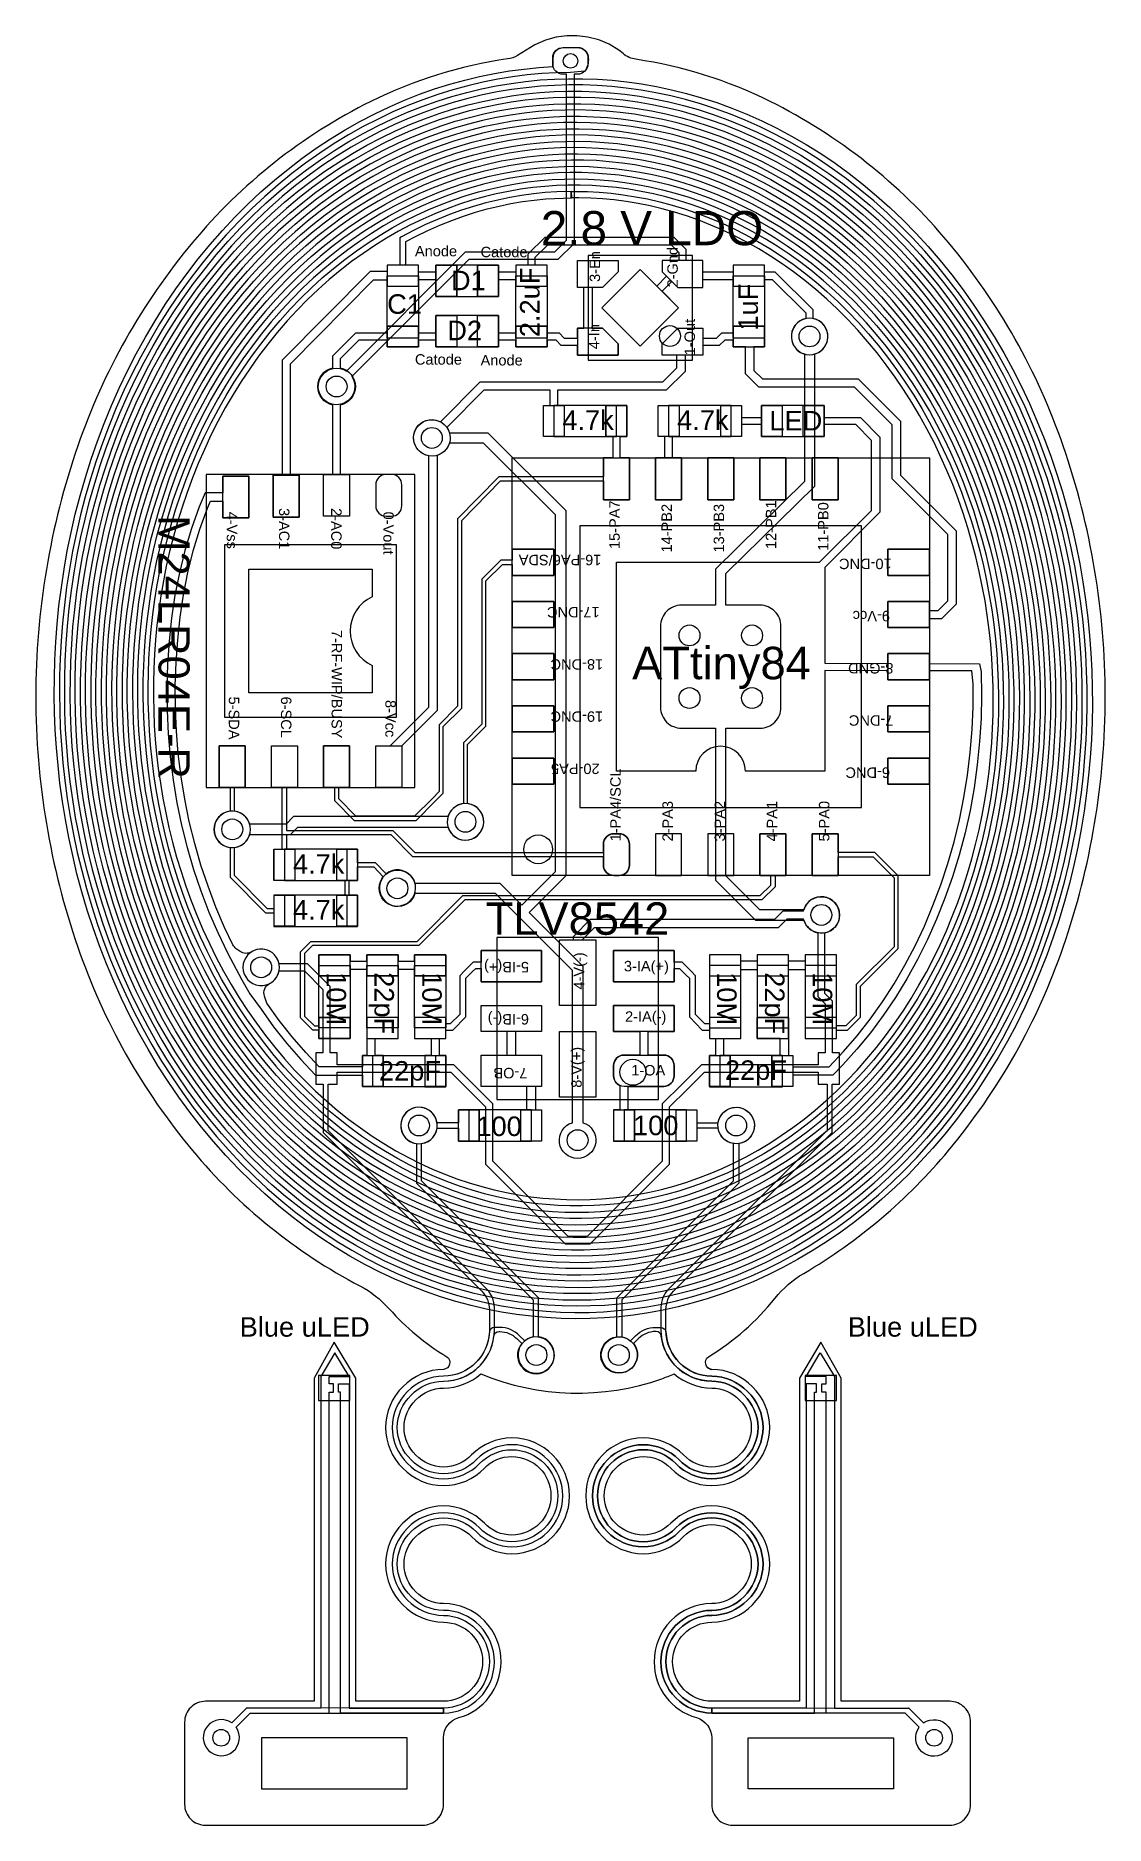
# Model space of a CAD drawing. Header units: millimetres. Extents: x 3.6 to 13.8, y 3.2 to 20.3.
import ezdxf

# ---------------------------------------------------------------- set-up
doc = ezdxf.new("R2010")
doc.units = ezdxf.units.MM
for name, color, linetype in [('BoardOutline', 7, 'Continuous'), ('BottomLayer', 2, 'Continuous'), ('DrillUnplated', 6, 'Continuous'), ('LayOut_Top', 4, 'Continuous'), ('Top Exposing Pad', 91, 'Continuous')]:
    doc.layers.add(name, color=color, linetype=linetype)
doc.layers.add('TopLayer', color=3, linetype='Continuous', lineweight=25)
doc.styles.get("Standard").update_dxf_attribs({"font": 'Arial.ttf'})

msp = doc.modelspace()

# ---------------------------------------------------------------- texts
at = {"layer": 'LayOut_Top'}
for s, height, p in [('2.8 V LDO', 0.3269, (8.393, 18.317)), ('Anode', 0.1, (7.187, 18.211)), ('Catode', 0.1, (7.816, 18.202)), ('D1', 0.1867, (7.532, 17.886)), ('C1', 0.1867, (6.921, 17.66)), ('D2', 0.1867, (7.497, 17.407)), ('Catode', 0.1, (7.187, 17.173)), ('Anode', 0.1, (7.816, 17.165)), ('4.7k', 0.1867, (8.6, 16.548)), ('4.7k', 0.1867, (9.7, 16.548)), ('LED', 0.1867, (10.584, 16.542)), ('ATtiny84', 0.3106, (9.269, 14.159)), ('4.7k', 0.1867, (6.018, 12.296)), ('4.7k', 0.1867, (6.018, 11.857)), ('TLV8542', 0.3106, (7.864, 11.711)), ('3-IA(+)', 0.1, (9.19, 11.361)), ('2-IA(-)', 0.1, (9.201, 10.878)), ('22pF', 0.1867, (6.842, 10.314)), ('1-OA', 0.1, (9.26, 10.363)), ('22pF', 0.1867, (10.158, 10.321)), ('100', 0.1867, (7.776, 9.783)), ('100', 0.1867, (9.277, 9.791)), ('Blue uLED', 0.1867, (5.507, 7.861)), ('Blue uLED', 0.1867, (11.335, 7.861))]:
    msp.add_text(s, height=height, dxfattribs=at).set_placement(p)
for s, height, rotation, p in [('3-En', 0.1, 90, (8.961, 17.965)), ('2-Gnd', 0.1, 90, (9.706, 17.912)), ('2.2uF', 0.1867, 90, (8.381, 17.436)), ('1uF', 0.1867, 90, (10.474, 17.499)), ('4-In', 0.1, 90, (8.955, 17.321)), ('1-Out', 0.1, 90, (9.871, 17.262)), ('3-AC1', 0.1, 270, (5.884, 15.799)), ('2-AC0', 0.1, 270, (6.384, 15.799)), ('15-PA7', 0.1, 90, (9.15, 15.406)), ('14-PB2', 0.1, 90, (9.65, 15.373)), ('13-PB3', 0.1, 90, (10.15, 15.373)), ('12-PB1', 0.1, 90, (10.65, 15.406)), ('11-PB0', 0.1, 90, (11.15, 15.389)), ('M24LR04E-R', 0.2986, 270, (4.729, 15.731)), ('4-Vss', 0.1, 270, (5.384, 15.765)), ('0-Vout', 0.1, 270, (6.884, 15.765)), ('16-PA6/SDA', 0.1, 180, (8.974, 15.351)), ('10-DNC', 0.1, 180, (11.756, 15.314)), ('17-DNC', 0.1, 180, (8.957, 14.851)), ('9-Vcc', 0.1, 180, (11.74, 14.814)), ('7-RF-WIP/BUSY', 0.1, 270, (6.388, 14.632)), ('18-DNC', 0.1, 180, (8.991, 14.351)), ('8-GND', 0.1, 180, (11.773, 14.314)), ('5-SDA', 0.1, 270, (5.403, 13.993)), ('6-SCL', 0.1, 270, (5.903, 13.993)), ('8-Vcc', 0.1, 270, (6.903, 13.96)), ('19-DNC', 0.1, 180, (8.991, 13.851)), ('7-DNC', 0.1, 180, (11.773, 13.814)), ('20-PA5', 0.1, 180, (8.957, 13.351)), ('1-PA4/SCL', 0.1, 90, (9.159, 12.605)), ('6-DNC', 0.1, 180, (11.74, 13.314)), ('2-PA3', 0.1, 90, (9.659, 12.605)), ('3-PA2', 0.1, 90, (10.159, 12.605)), ('4-PA1', 0.1, 90, (10.659, 12.605)), ('5-PA0', 0.1, 90, (11.159, 12.605)), ('4-V(-)', 0.1, 90, (8.809, 11.186)), ('10M', 0.1867, 270, (6.34, 11.353)), ('22pF', 0.1867, 270, (6.799, 11.353)), ('10M', 0.1867, 270, (7.257, 11.353)), ('5-IB(+)', 0.1, 180, (8.28, 11.451)), ('10M', 0.1867, 270, (10.083, 11.353)), ('22pF', 0.1867, 270, (10.542, 11.353)), ('10M', 0.1867, 270, (11, 11.353)), ('6-IB(-)', 0.1, 180, (8.28, 10.951)), ('8-V(+)', 0.1, 90, (8.785, 10.245)), ('7-OB', 0.1, 180, (8.265, 10.436))]:
    msp.add_text(s, height=height, rotation=rotation, dxfattribs=at).set_placement(p)

# ---------------------------------------------------------------- linework, layer by layer
at = {"layer": 'BoardOutline'}
msp.add_lwpolyline([(6.22, 4.368), (5.179, 4.368, 0.414214), (4.979, 4.168), (4.979, 3.381, 0.414214), (5.179, 3.181), (7.261, 3.181, 0.414214), (7.461, 3.381), (7.461, 4.018, -0.336377), (7.607, 4.211, 0.335955), (8.013, 4.744, 0.414948), (7.462, 5.304, -0.205456), (7.197, 5.418, -0.20543), (7.083, 5.682, -0.20543), (7.197, 5.947, -0.205131), (7.461, 6.061, -0.202415), (7.73, 5.945, 0.200901), (8.117, 5.782, 0.412071), (8.669, 6.336, 0.412071), (8.117, 6.891, 0.200901), (7.73, 6.728, -0.202415), (7.461, 6.612, -0.205131), (7.197, 6.726, -0.20543), (7.083, 6.991, -0.20543), (7.197, 7.255, -0.205463), (7.462, 7.369, 0.178132), (7.82, 7.504, 0.18495), (9.553, 7.458, 0.013175), (9.672, 7.504, 0.178132), (10.031, 7.369, -0.205463), (10.296, 7.255, -0.20543), (10.41, 6.991, -0.20543), (10.296, 6.726, -0.205131), (10.031, 6.612, -0.202415), (9.762, 6.728, 0.200901), (9.375, 6.891, 0.412071), (8.824, 6.336, 0.412071), (9.375, 5.782, 0.200901), (9.762, 5.945, -0.202415), (10.031, 6.061, -0.205131), (10.296, 5.947, -0.20543), (10.41, 5.682, -0.20543), (10.296, 5.418, -0.205456), (10.031, 5.304, 0.414948), (9.48, 4.744, 0.335955), (9.885, 4.211, -0.336377), (10.031, 4.018), (10.031, 3.381, 0.414214), (10.231, 3.181), (12.313, 3.181, 0.414214), (12.513, 3.381), (12.513, 4.168, 0.414214), (12.313, 4.368), (11.272, 4.368), (11.272, 7.462), (11.078, 7.807), (10.872, 7.464), (10.872, 4.368), (10.031, 4.368, -0.414646), (9.657, 4.749, -0.411686), (10.031, 5.126, 0.202937), (10.421, 5.292, 0.203389), (10.588, 5.682, 0.203389), (10.421, 6.073, 0.203171), (10.031, 6.239, 0.199312), (9.639, 6.073, -0.204393), (9.376, 5.96, -0.411315), (9.002, 6.336, -0.411315), (9.376, 6.713, -0.204393), (9.639, 6.6, 0.199312), (10.031, 6.434, 0.203171), (10.421, 6.6, 0.203389), (10.588, 6.991, 0.203389), (10.421, 7.381, 0.202937), (10.031, 7.547, -0.680077), (9.999, 7.669, 0.08832), (10.638, 8.229, -0.091623), (10.913, 8.467, 0.0866), (12.302, 9.645, 0.09084), (13.4, 11.592, 0.083285), (13.803, 13.994, 0.083285), (13.4, 16.395, 0.09084), (12.302, 18.342, 0.104065), (10.59, 19.695, 0.078851), (9.305, 20.098, -0.137027), (9.182, 20.152), (9.142, 20.185), (9.048, 20.242), (8.948, 20.283), (8.845, 20.31), (8.743, 20.323), (8.642, 20.323), (8.54, 20.309), (8.437, 20.28), (8.337, 20.237), (8.171, 20.135, -0.102209), (8.075, 20.101, 0.080321), (6.765, 19.695, 0.104065), (5.054, 18.342, 0.09084), (3.956, 16.395, 0.083285), (3.553, 13.994, 0.083285), (3.956, 11.592, 0.09084), (5.054, 9.645, 0.09841), (6.66, 8.347, -0.089612), (6.94, 8.128, 0.074525), (7.493, 7.669, -0.680077), (7.461, 7.547, 0.202937), (7.071, 7.381, 0.203389), (6.905, 6.991, 0.203389), (7.071, 6.6, 0.203171), (7.462, 6.434, 0.199312), (7.853, 6.6, -0.204393), (8.117, 6.713, -0.411315), (8.491, 6.336, -0.411315), (8.117, 5.96, -0.204393), (7.853, 6.073, 0.199312), (7.462, 6.239, 0.203171), (7.071, 6.073, 0.203389), (6.905, 5.682, 0.203389), (7.071, 5.292, 0.202937), (7.461, 5.126, -0.411686), (7.835, 4.749, -0.414646), (7.461, 4.368), (6.62, 4.368), (6.62, 7.464), (6.414, 7.807), (6.22, 7.462)], format="xyb", close=True, dxfattribs=at)
for points in [[(5.717, 3.53), (7.111, 3.53), (7.111, 4.018), (5.717, 4.018)], [(11.775, 3.53), (10.381, 3.53), (10.381, 4.018), (11.775, 4.018)]]:
    msp.add_lwpolyline(points, close=True, dxfattribs=at)
msp.add_arc((10.059, 7.656), 0.112, 233.0795, 255.5974, dxfattribs=at)
at = {"layer": 'BottomLayer'}
for points in [[(8.638, 18.364), (8.638, 19.954), (8.608, 19.954, -0.414214), (8.508, 20.054), (8.508, 20.111, -0.414214), (8.608, 20.211), (8.745, 20.211, -0.414653), (8.845, 20.111), (8.845, 20.054, -0.414653), (8.745, 19.954), (8.713, 19.954), (8.713, 18.333), (8.558, 18.179), (7.704, 18.179), (6.583, 17.058, -9.224931), (6.53, 17.111), (7.673, 18.254), (8.527, 18.254)], [(6.355, 9.836), (6.355, 10.28), (6.442, 10.28), (6.442, 10.395), (7.531, 10.395), (7.698, 10.229), (7.864, 10.062), (7.864, 9.513), (8.626, 8.749), (8.866, 8.749), (9.628, 9.513), (9.628, 10.062), (9.795, 10.229), (9.961, 10.395), (11.051, 10.395), (11.051, 10.28), (11.137, 10.28), (11.137, 9.836), (9.618, 8.317, 0.198912), (9.545, 8.14), (9.545, 7.924, 0.41188), (10.031, 7.434, -0.204281), (10.341, 7.301, -0.204459), (10.475, 6.991, -0.204459), (10.341, 6.68, -0.204281), (10.031, 6.547, -0.20238), (9.715, 6.683, 0.20055), (9.375, 6.826, 0.41188), (8.889, 6.336, 0.41188), (9.375, 5.847, 0.20055), (9.715, 5.99, -0.20238), (10.031, 6.126, -0.204281), (10.341, 5.993, -0.204459), (10.475, 5.682, -0.204459), (10.341, 5.372, -0.204281), (10.031, 5.239, 0.415014), (9.545, 4.745, 0.41188), (10.031, 4.255), (10.031, 4.303, -0.414352), (9.592, 4.749, -0.411628), (10.031, 5.191, 0.203686), (10.375, 5.338, 0.203977), (10.523, 5.682, 0.203977), (10.375, 6.027, 0.203686), (10.031, 6.174, 0.19891), (9.686, 6.028, -0.204281), (9.375, 5.895, -0.411628), (8.937, 6.336, -0.411628), (9.375, 6.778, -0.204281), (9.686, 6.645, 0.19891), (10.031, 6.499, 0.203686), (10.375, 6.646, 0.203977), (10.523, 6.991, 0.203977), (10.375, 7.335, 0.203686), (10.031, 7.482, -0.411628), (9.592, 7.924), (9.592, 8.12, -0.198912), (9.666, 8.297), (11.185, 9.816), (11.185, 10.28), (11.257, 10.28), (11.257, 10.58), (11.189, 10.58), (11.189, 11.076), (11.117, 11.15), (11.117, 11.729, 1.765004), (10.915, 11.951), (10.493, 11.951), (10.168, 12.276), (10.168, 13.69), (10.495, 13.69, 0.414214), (10.695, 13.89), (10.695, 14.668, 0.414214), (10.495, 14.868), (10.168, 14.868), (10.168, 15.171), (11.02, 16.01), (11.02, 17.275, 6.853943), (10.92, 17.275), (10.92, 16.052), (10.068, 15.212), (10.068, 14.868), (9.741, 14.868, 0.414214), (9.541, 14.668), (9.541, 13.89, 0.414214), (9.741, 13.69), (10.068, 13.69), (10.068, 12.235), (10.451, 11.851), (10.915, 11.851, 0.276674), (11.047, 11.729), (11.047, 11.121), (11.119, 11.048), (11.119, 10.58), (11.051, 10.58), (11.051, 10.465), (9.932, 10.465), (9.745, 10.278), (9.558, 10.091), (9.558, 9.542), (8.837, 8.819), (8.655, 8.819), (7.934, 9.542), (7.934, 10.091), (7.747, 10.278), (7.56, 10.465), (6.442, 10.465), (6.442, 10.58), (6.374, 10.58), (6.374, 11.216), (6.156, 11.434), (5.885, 11.434, 9.898979), (5.885, 11.364), (6.127, 11.364), (6.304, 11.187), (6.304, 10.58), (6.236, 10.58), (6.236, 10.28), (6.307, 10.28), (6.307, 9.816), (7.827, 8.297, -0.198912), (7.9, 8.12), (7.9, 7.924, -0.411628), (7.461, 7.482, 0.203686), (7.117, 7.335, 0.203977), (6.97, 6.991, 0.203977), (7.117, 6.646, 0.203686), (7.461, 6.499, 0.19891), (7.807, 6.645, -0.204281), (8.117, 6.778, -0.411628), (8.556, 6.336, -0.411628), (8.117, 5.895, -0.204281), (7.807, 6.028, 0.19891), (7.461, 6.174, 0.203686), (7.117, 6.027, 0.203977), (6.97, 5.682, 0.203977), (7.117, 5.338, 0.203686), (7.461, 5.191, -0.411628), (7.9, 4.749, -0.414352), (7.461, 4.303), (7.461, 4.255, 0.41188), (7.948, 4.745, 0.415014), (7.461, 5.239, -0.204281), (7.151, 5.372, -0.204459), (7.018, 5.682, -0.204459), (7.151, 5.993, -0.204281), (7.461, 6.126, -0.20238), (7.777, 5.99, 0.20055), (8.117, 5.847, 0.41188), (8.604, 6.336, 0.41188), (8.117, 6.826, 0.20055), (7.777, 6.683, -0.20238), (7.461, 6.547, -0.204281), (7.151, 6.68, -0.204459), (7.018, 6.991, -0.204459), (7.151, 7.301, -0.204281), (7.461, 7.434, 0.41188), (7.948, 7.924), (7.948, 8.14, 0.198912), (7.875, 8.317)], [(8.633, 12.275), (8.283, 11.924), (8.796, 11.411), (8.796, 9.911, -6.854102), (8.696, 9.911), (8.696, 11.37), (7.959, 12.107), (7.959, 12.106), (7.187, 12.106, -6.854102), (7.187, 12.206), (8.001, 12.206), (8.212, 11.995), (8.533, 12.316), (8.533, 15.734), (7.845, 16.421), (7.517, 16.421, -6.854102), (7.517, 16.521), (7.887, 16.521), (8.633, 15.775)], [(7.504, 12.843), (6.023, 12.843), (5.952, 12.771), (5.603, 12.771, 6.854102), (5.603, 12.671), (5.994, 12.671), (6.065, 12.743), (7.504, 12.743, 6.854102)], [(8.371, 8.234), (7.251, 9.354), (7.251, 9.71, 13.928203), (7.201, 9.71), (7.201, 9.333), (8.321, 8.213), (8.321, 7.858, 13.922338), (8.371, 7.859)], [(9.121, 8.234), (10.241, 9.354), (10.241, 9.71, -13.928203), (10.291, 9.71), (10.291, 9.333), (9.171, 8.213), (9.171, 7.858, -13.922338), (9.121, 7.859)], [(7.461, 4.303), (5.575, 4.305), (5.431, 4.161, 11.580313), (5.473, 4.119), (5.608, 4.254), (7.461, 4.255)], [(10.031, 4.303), (11.918, 4.305), (12.062, 4.161, -11.580313), (12.019, 4.119), (11.884, 4.254), (10.031, 4.255)]]:
    msp.add_lwpolyline(points, format="xyb", close=True, dxfattribs=at)
at = {"layer": 'DrillUnplated'}
for centre, radius in [((8.678, 20.083), 0.07), ((10.969, 17.443), 0.1), ((6.436, 16.963), 0.1), ((7.349, 16.471), 0.1), ((9.818, 14.579), 0.1), ((10.418, 14.579), 0.1), ((9.818, 13.979), 0.1), ((10.418, 13.979), 0.1), ((7.671, 12.793), 0.1), ((5.436, 12.721), 0.1), ((7.019, 12.156), 0.1), ((11.082, 11.901), 0.1), ((5.713, 11.399), 0.1), ((7.226, 9.884), 0.1), ((10.266, 9.884), 0.1), ((8.746, 9.743), 0.1), ((8.351, 7.685), 0.1), ((9.141, 7.685), 0.1), ((5.33, 4.018), 0.0798), ((12.163, 4.018), 0.0798)]:
    msp.add_circle(centre, radius, dxfattribs=at)
at = {"layer": 'LayOut_Top'}
msp.add_line((7.061, 16.121), (5.311, 16.121), dxfattribs=at)
for points in [[(9.846, 17.217), (9.846, 18.217), (8.846, 18.217), (8.846, 17.217)], [(7.221, 18.025), (7.221, 17.425), (6.921, 17.425), (6.921, 18.025)], [(7.988, 18.125), (7.388, 18.125), (7.388, 17.825), (7.988, 17.825)], [(8.455, 18.025), (8.455, 17.425), (8.155, 17.425), (8.155, 18.025)], [(10.538, 18.025), (10.538, 17.425), (10.238, 17.425), (10.238, 18.025)], [(7.988, 17.643), (7.388, 17.643), (7.388, 17.343), (7.988, 17.343)], [(9.118, 16.783), (8.518, 16.783), (8.518, 16.483), (9.118, 16.483)], [(10.218, 16.783), (9.618, 16.783), (9.618, 16.483), (10.218, 16.483)], [(11.108, 16.783), (10.508, 16.783), (10.508, 16.483), (11.108, 16.483)], [(7.186, 16.121), (5.186, 16.121), (5.186, 13.121), (7.186, 13.121)], [(12.118, 16.279), (12.118, 12.279), (8.118, 12.279), (8.118, 16.279)], [(6.536, 12.531), (5.936, 12.531), (5.936, 12.231), (6.536, 12.231)], [(6.536, 12.091), (5.936, 12.091), (5.936, 11.791), (6.536, 11.791)], [(9.521, 10.134), (9.521, 11.684), (7.971, 11.684), (7.971, 10.134)], [(6.566, 11.418), (6.566, 10.818), (6.266, 10.818), (6.266, 11.418)], [(7.025, 11.418), (7.025, 10.818), (6.725, 10.818), (6.725, 11.418)], [(7.483, 11.418), (7.483, 10.818), (7.183, 10.818), (7.183, 11.418)], [(10.009, 11.418), (10.009, 10.818), (10.309, 10.818), (10.309, 11.418)], [(10.468, 11.418), (10.468, 10.818), (10.768, 10.818), (10.768, 11.418)], [(10.926, 11.418), (10.926, 10.818), (11.226, 10.818), (11.226, 11.418)], [(6.783, 10.555), (7.383, 10.555), (7.383, 10.255), (6.783, 10.255)], [(10.709, 10.555), (10.109, 10.555), (10.109, 10.255), (10.709, 10.255)], [(8.303, 10.033), (7.703, 10.033), (7.703, 9.733), (8.303, 9.733)], [(9.791, 10.033), (9.191, 10.033), (9.191, 9.733), (9.791, 9.733)]]:
    msp.add_lwpolyline(points, close=True, dxfattribs=at)
for centre, radius in [((9.631, 17.447), 0.1), ((8.368, 12.529), 0.138), ((9.276, 10.394), 0.125)]:
    msp.add_circle(centre, radius, dxfattribs=at)
at = {"layer": 'Top Exposing Pad'}
for points in [[(9.136, 18.172), (9.136, 18.062), (8.986, 17.912), (8.746, 17.912), (8.746, 18.172)], [(9.556, 18.172), (9.556, 18.062), (9.706, 17.912), (9.946, 17.912), (9.946, 18.172)], [(6.921, 17.925), (7.221, 17.925), (7.221, 18.125), (6.921, 18.125)], [(7.588, 17.825), (7.388, 17.825), (7.388, 18.125), (7.588, 18.125)], [(7.988, 17.825), (7.788, 17.825), (7.788, 18.125), (7.988, 18.125)], [(8.155, 17.925), (8.455, 17.925), (8.455, 18.125), (8.155, 18.125)], [(9.346, 17.35), (9.714, 17.717), (9.346, 18.085), (8.979, 17.717)], [(10.238, 17.925), (10.538, 17.925), (10.538, 18.125), (10.238, 18.125)], [(6.921, 17.343), (7.221, 17.343), (7.221, 17.543), (6.921, 17.543)], [(7.588, 17.343), (7.388, 17.343), (7.388, 17.643), (7.588, 17.643)], [(7.988, 17.343), (7.788, 17.343), (7.788, 17.643), (7.988, 17.643)], [(8.155, 17.343), (8.455, 17.343), (8.455, 17.543), (8.155, 17.543)], [(9.136, 17.262), (9.136, 17.372), (8.986, 17.522), (8.746, 17.522), (8.746, 17.262)], [(9.556, 17.262), (9.556, 17.372), (9.706, 17.522), (9.946, 17.522), (9.946, 17.262)], [(10.238, 17.343), (10.538, 17.343), (10.538, 17.543), (10.238, 17.543)], [(8.618, 16.483), (8.418, 16.483), (8.418, 16.783), (8.618, 16.783)], [(9.218, 16.483), (9.018, 16.483), (9.018, 16.783), (9.218, 16.783)], [(9.718, 16.483), (9.518, 16.483), (9.518, 16.783), (9.718, 16.783)], [(10.318, 16.483), (10.118, 16.483), (10.118, 16.783), (10.318, 16.783)], [(10.708, 16.483), (10.508, 16.483), (10.508, 16.783), (10.708, 16.783)], [(11.108, 16.483), (10.908, 16.483), (10.908, 16.783), (11.108, 16.783)], [(6.311, 16.121), (6.561, 16.121), (6.561, 15.721), (6.311, 15.721)], [(9.243, 15.879), (8.993, 15.879), (8.993, 16.279), (9.243, 16.279)], [(9.743, 16.279), (9.493, 16.279), (9.493, 15.879), (9.743, 15.879)], [(10.243, 15.879), (9.993, 15.879), (9.993, 16.279), (10.243, 16.279)], [(10.493, 16.279), (10.743, 16.279), (10.743, 15.879), (10.493, 15.879)], [(11.243, 15.879), (10.993, 15.879), (10.993, 16.279), (11.243, 16.279)], [(5.346, 16.104), (5.596, 16.104), (5.596, 15.704), (5.346, 15.704)], [(5.828, 16.113), (6.078, 16.113), (6.078, 15.713), (5.828, 15.713)], [(8.768, 12.929), (11.468, 12.929), (11.468, 15.629), (8.768, 15.629)], [(5.361, 13.796), (7.011, 13.796), (7.011, 15.446), (5.361, 15.446)], [(8.118, 15.404), (8.518, 15.404), (8.518, 15.154), (8.118, 15.154)], [(11.718, 15.154), (12.118, 15.154), (12.118, 15.404), (11.718, 15.404)], [(8.118, 14.904), (8.518, 14.904), (8.518, 14.654), (8.118, 14.654)], [(11.718, 14.654), (12.118, 14.654), (12.118, 14.904), (11.718, 14.904)], [(8.118, 14.404), (8.518, 14.404), (8.518, 14.154), (8.118, 14.154)], [(11.718, 14.154), (12.118, 14.154), (12.118, 14.404), (11.718, 14.404)], [(8.118, 13.904), (8.518, 13.904), (8.518, 13.654), (8.118, 13.654)], [(11.718, 13.654), (12.118, 13.654), (12.118, 13.904), (11.718, 13.904)], [(5.311, 13.521), (5.561, 13.521), (5.561, 13.121), (5.311, 13.121)], [(5.811, 13.521), (6.061, 13.521), (6.061, 13.121), (5.811, 13.121)], [(6.311, 13.521), (6.561, 13.521), (6.561, 13.121), (6.311, 13.121)], [(6.811, 13.521), (7.061, 13.521), (7.061, 13.121), (6.811, 13.121)], [(8.118, 13.404), (8.518, 13.404), (8.518, 13.154), (8.118, 13.154)], [(11.718, 13.154), (12.118, 13.154), (12.118, 13.404), (11.718, 13.404)], [(5.838, 12.531), (6.036, 12.531), (6.036, 12.232), (5.838, 12.232)], [(6.438, 12.531), (6.636, 12.531), (6.636, 12.232), (6.438, 12.232)], [(9.743, 12.679), (9.493, 12.679), (9.493, 12.279), (9.743, 12.279)], [(10.243, 12.679), (9.993, 12.679), (9.993, 12.279), (10.243, 12.279)], [(10.743, 12.679), (10.493, 12.679), (10.493, 12.279), (10.743, 12.279)], [(11.243, 12.279), (10.993, 12.279), (10.993, 12.679), (11.243, 12.679)], [(5.838, 12.091), (6.036, 12.091), (6.036, 11.793), (5.838, 11.793)], [(6.438, 12.091), (6.636, 12.091), (6.636, 11.793), (6.438, 11.793)], [(8.571, 11.664), (8.921, 11.664), (8.921, 11.034), (8.571, 11.034)], [(6.266, 11.318), (6.566, 11.318), (6.566, 11.518), (6.266, 11.518)], [(6.725, 11.318), (7.025, 11.318), (7.025, 11.518), (6.725, 11.518)], [(7.183, 11.318), (7.483, 11.318), (7.483, 11.518), (7.183, 11.518)], [(7.821, 11.559), (8.401, 11.559), (8.401, 11.259), (7.821, 11.259)], [(9.091, 11.559), (9.671, 11.559), (9.671, 11.259), (9.091, 11.259)], [(10.009, 11.318), (10.309, 11.318), (10.309, 11.518), (10.009, 11.518)], [(10.468, 11.318), (10.768, 11.318), (10.768, 11.518), (10.468, 11.518)], [(10.926, 11.318), (11.226, 11.318), (11.226, 11.518), (10.926, 11.518)], [(7.821, 11.034), (8.401, 11.034), (8.401, 10.784), (7.821, 10.784)], [(9.091, 11.034), (9.671, 11.034), (9.671, 10.784), (9.091, 10.784)], [(6.266, 10.718), (6.566, 10.718), (6.566, 10.918), (6.266, 10.918)], [(6.725, 10.718), (7.025, 10.718), (7.025, 10.918), (6.725, 10.918)], [(7.183, 10.718), (7.483, 10.718), (7.483, 10.918), (7.183, 10.918)], [(10.009, 10.718), (10.309, 10.718), (10.309, 10.918), (10.009, 10.918)], [(10.468, 10.717), (10.768, 10.717), (10.768, 10.917), (10.468, 10.917)], [(10.926, 10.717), (11.226, 10.717), (11.226, 10.917), (10.926, 10.917)], [(8.571, 10.784), (8.921, 10.784), (8.921, 10.154), (8.571, 10.154)], [(6.685, 10.555), (6.883, 10.555), (6.883, 10.257), (6.685, 10.257)], [(7.285, 10.555), (7.483, 10.555), (7.483, 10.257), (7.285, 10.257)], [(7.821, 10.559), (8.401, 10.559), (8.401, 10.259), (7.821, 10.259)], [(10.011, 10.555), (10.209, 10.555), (10.209, 10.257), (10.011, 10.257)], [(10.611, 10.555), (10.809, 10.555), (10.809, 10.257), (10.611, 10.257)], [(7.603, 10.033), (7.801, 10.033), (7.801, 9.734), (7.603, 9.734)], [(8.203, 10.033), (8.401, 10.033), (8.401, 9.734), (8.203, 9.734)], [(9.093, 10.033), (9.291, 10.033), (9.291, 9.734), (9.093, 9.734)], [(9.691, 10.033), (9.889, 10.033), (9.889, 9.734), (9.691, 9.734)], [(6.564, 7.248), (6.564, 7.488), (6.264, 7.488), (6.264, 7.248)], [(11.228, 7.248), (11.228, 7.488), (10.928, 7.488), (10.928, 7.248)]]:
    msp.add_lwpolyline(points, close=True, dxfattribs=at)
for points in [[(6.961, 15.721, 0.414214), (7.061, 15.821), (7.061, 16.021, 0.414214), (6.961, 16.121), (6.911, 16.121, 0.414214), (6.811, 16.021), (6.811, 15.821, 0.414214), (6.911, 15.721)], [(9.093, 12.279), (9.143, 12.279, 0.414214), (9.243, 12.379), (9.243, 12.579, 0.414214), (9.143, 12.679), (9.093, 12.679, 0.414214), (8.993, 12.579), (8.993, 12.379, 0.414214)], [(9.191, 10.559), (9.571, 10.559, -0.414214), (9.671, 10.459), (9.671, 10.359, -0.414214), (9.571, 10.259), (9.191, 10.259, -0.414214), (9.091, 10.359), (9.091, 10.459, -0.414214)]]:
    msp.add_lwpolyline(points, format="xyb", close=True, dxfattribs=at)
at = {"layer": 'TopLayer'}
for points in [[(8.683, 18.832), (8.727, 18.833), (8.84, 18.831), (8.953, 18.825), (9.068, 18.815), (9.183, 18.801), (9.3, 18.782), (9.417, 18.76), (9.534, 18.733), (9.652, 18.702), (9.77, 18.666), (9.889, 18.625), (10.006, 18.58), (10.124, 18.531), (10.241, 18.476), (10.357, 18.417), (10.473, 18.353), (10.587, 18.285), (10.7, 18.212), (10.811, 18.134), (10.921, 18.052), (11.029, 17.965), (11.135, 17.874), (11.239, 17.779), (11.34, 17.68), (11.438, 17.576), (11.534, 17.469), (11.627, 17.358), (11.717, 17.244), (11.804, 17.126), (11.887, 17.005), (11.968, 16.881), (12.044, 16.754), (12.117, 16.625), (12.186, 16.494), (12.251, 16.361), (12.313, 16.226), (12.371, 16.089), (12.425, 15.951), (12.474, 15.811), (12.52, 15.671), (12.563, 15.53), (12.601, 15.389), (12.635, 15.247), (12.666, 15.106), (12.692, 14.964), (12.715, 14.823), (12.735, 14.683), (12.751, 14.543), (12.763, 14.405), (12.772, 14.267), (12.778, 14.13), (12.78, 13.995), (12.779, 13.86), (12.776, 13.724), (12.768, 13.587), (12.758, 13.448), (12.744, 13.308), (12.726, 13.168), (12.705, 13.027), (12.68, 12.885), (12.652, 12.744), (12.619, 12.602), (12.583, 12.46), (12.543, 12.319), (12.499, 12.179), (12.451, 12.039), (12.399, 11.9), (12.343, 11.763), (12.283, 11.627), (12.22, 11.493), (12.152, 11.361), (12.081, 11.231), (12.006, 11.104), (11.928, 10.979), (11.846, 10.857), (11.761, 10.738), (11.673, 10.623), (11.581, 10.511), (11.487, 10.402), (11.39, 10.298), (11.29, 10.197), (11.187, 10.1), (11.083, 10.008), (10.976, 9.92), (10.867, 9.837), (10.757, 9.757), (10.645, 9.683), (10.531, 9.613), (10.417, 9.548), (10.301, 9.487), (10.185, 9.432), (10.068, 9.381), (9.95, 9.334), (9.832, 9.292), (9.715, 9.255), (9.597, 9.222), (9.48, 9.194), (9.363, 9.17), (9.246, 9.151), (9.131, 9.135), (9.016, 9.124), (8.902, 9.117), (8.79, 9.113), (8.676, 9.114), (8.561, 9.118), (8.445, 9.126), (8.328, 9.138), (8.211, 9.154), (8.092, 9.175), (7.973, 9.2), (7.854, 9.23), (7.734, 9.264), (7.614, 9.303), (7.494, 9.346), (7.375, 9.394), (7.256, 9.447), (7.138, 9.505), (7.02, 9.567), (6.904, 9.634), (6.789, 9.706), (6.675, 9.783), (6.563, 9.864), (6.453, 9.95), (6.344, 10.04), (6.238, 10.135), (6.134, 10.234), (6.033, 10.336), (5.935, 10.443), (5.839, 10.554), (5.747, 10.668), (5.658, 10.786), (5.572, 10.907), (5.489, 11.031), (5.41, 11.158), (5.334, 11.287), (5.263, 11.419), (5.195, 11.553), (5.131, 11.689), (5.071, 11.827), (5.014, 11.966), (4.962, 12.106), (4.914, 12.248), (4.869, 12.39), (4.829, 12.532), (4.792, 12.675), (4.76, 12.819), (4.731, 12.962), (4.706, 13.104), (4.684, 13.247), (4.667, 13.388), (4.653, 13.529), (4.642, 13.668), (4.635, 13.807), (4.631, 13.944), (4.63, 14.08), (4.632, 14.218), (4.638, 14.356), (4.647, 14.496), (4.659, 14.637), (4.675, 14.779), (4.695, 14.922), (4.718, 15.065), (4.745, 15.209), (4.776, 15.352), (4.811, 15.496), (4.85, 15.639), (4.893, 15.782), (4.94, 15.924), (4.99, 16.065), (5.045, 16.205), (5.104, 16.343), (5.166, 16.48), (5.233, 16.615), (5.303, 16.747), (5.377, 16.877), (5.455, 17.005), (5.536, 17.13), (5.621, 17.252), (5.709, 17.37), (5.8, 17.485), (5.894, 17.597), (5.991, 17.705), (6.091, 17.808), (6.194, 17.908), (6.299, 18.004), (6.406, 18.095), (6.515, 18.181), (6.626, 18.264), (6.739, 18.341), (6.853, 18.414), (6.968, 18.482), (7.085, 18.546), (7.202, 18.604), (7.321, 18.658), (7.439, 18.708), (7.558, 18.752), (7.677, 18.792), (7.797, 18.827), (7.916, 18.858), (8.034, 18.884), (8.152, 18.906), (8.269, 18.923), (8.386, 18.937), (8.502, 18.946), (8.616, 18.951), (8.73, 18.953), (8.846, 18.95), (8.963, 18.944), (9.081, 18.934), (9.199, 18.919), (9.319, 18.9), (9.439, 18.877), (9.56, 18.849), (9.681, 18.817), (9.802, 18.78), (9.924, 18.738), (10.045, 18.691), (10.165, 18.64), (10.285, 18.584), (10.405, 18.523), (10.523, 18.457), (10.64, 18.387), (10.756, 18.311), (10.87, 18.231), (10.983, 18.147), (11.093, 18.058), (11.202, 17.964), (11.308, 17.866), (11.412, 17.764), (11.513, 17.657), (11.611, 17.547), (11.706, 17.433), (11.798, 17.316), (11.886, 17.195), (11.972, 17.071), (12.053, 16.943), (12.131, 16.814), (12.206, 16.681), (12.276, 16.547), (12.343, 16.41), (12.406, 16.271), (12.465, 16.131), (12.519, 15.99), (12.57, 15.847), (12.617, 15.703), (12.66, 15.559), (12.699, 15.415), (12.734, 15.27), (12.765, 15.125), (12.792, 14.98), (12.815, 14.836), (12.835, 14.693), (12.851, 14.55), (12.863, 14.408), (12.872, 14.267), (12.878, 14.128), (12.88, 13.99), (12.879, 13.851), (12.875, 13.711), (12.868, 13.57), (12.857, 13.428), (12.842, 13.285), (12.824, 13.141), (12.802, 12.996), (12.776, 12.851), (12.747, 12.705), (12.713, 12.56), (12.676, 12.415), (12.634, 12.27), (12.589, 12.126), (12.54, 11.983), (12.486, 11.841), (12.429, 11.7), (12.367, 11.561), (12.302, 11.423), (12.232, 11.288), (12.159, 11.155), (12.082, 11.025), (12.002, 10.897), (11.918, 10.772), (11.83, 10.651), (11.74, 10.532), (11.646, 10.418), (11.549, 10.307), (11.449, 10.2), (11.346, 10.097), (11.241, 9.998), (11.134, 9.904), (11.024, 9.814), (10.913, 9.729), (10.799, 9.648), (10.684, 9.572), (10.568, 9.501), (10.45, 9.434), (10.332, 9.373), (10.213, 9.316), (10.093, 9.264), (9.972, 9.217), (9.852, 9.174), (9.731, 9.136), (9.611, 9.103), (9.491, 9.074), (9.371, 9.05), (9.252, 9.03), (9.133, 9.015), (9.016, 9.004), (8.899, 8.996), (8.784, 8.993), (8.668, 8.994), (8.55, 8.998), (8.431, 9.007), (8.311, 9.019), (8.191, 9.037), (8.069, 9.058), (7.947, 9.084), (7.825, 9.115), (7.702, 9.15), (7.579, 9.19), (7.457, 9.235), (7.334, 9.284), (7.213, 9.339), (7.091, 9.398), (6.971, 9.462), (6.852, 9.532), (6.734, 9.605), (6.618, 9.684), (6.503, 9.768), (6.39, 9.856), (6.279, 9.949), (6.171, 10.046), (6.065, 10.147), (5.961, 10.253), (5.861, 10.363), (5.763, 10.476), (5.668, 10.593), (5.577, 10.714), (5.489, 10.838), (5.405, 10.966), (5.324, 11.096), (5.247, 11.229), (5.174, 11.364), (5.105, 11.501), (5.039, 11.641), (4.978, 11.782), (4.92, 11.924), (4.867, 12.068), (4.818, 12.213), (4.772, 12.359), (4.731, 12.505), (4.694, 12.651), (4.661, 12.798), (4.632, 12.944), (4.606, 13.091), (4.584, 13.236), (4.567, 13.381), (4.552, 13.525), (4.542, 13.668), (4.534, 13.81), (4.53, 13.95), (4.53, 14.09), (4.532, 14.231), (4.538, 14.373), (4.548, 14.516), (4.561, 14.661), (4.577, 14.807), (4.598, 14.953), (4.622, 15.099), (4.65, 15.246), (4.682, 15.394), (4.718, 15.541), (4.758, 15.687), (4.802, 15.834), (4.85, 15.979), (4.903, 16.123), (4.959, 16.266), (5.019, 16.408), (5.084, 16.548), (5.152, 16.686), (5.224, 16.822), (5.3, 16.955), (5.38, 17.085), (5.463, 17.213), (5.55, 17.338), (5.64, 17.459), (5.734, 17.577), (5.831, 17.691), (5.931, 17.801), (6.033, 17.907), (6.138, 18.009), (6.246, 18.106), (6.356, 18.199), (6.468, 18.288), (6.582, 18.372), (6.697, 18.451), (6.814, 18.525), (6.933, 18.595), (7.052, 18.66), (7.173, 18.719), (7.294, 18.774), (7.415, 18.824), (7.537, 18.87), (7.659, 18.91), (7.781, 18.946), (7.903, 18.977), (8.024, 19.004), (8.145, 19.026), (8.266, 19.044), (8.385, 19.057), (8.503, 19.066), (8.62, 19.071), (8.737, 19.073), (8.856, 19.07), (8.976, 19.063), (9.096, 19.052), (9.218, 19.037), (9.341, 19.018), (9.464, 18.993), (9.588, 18.965), (9.712, 18.931), (9.836, 18.893), (9.96, 18.85), (10.084, 18.802), (10.207, 18.749), (10.33, 18.691), (10.453, 18.629), (10.574, 18.561), (10.694, 18.489), (10.812, 18.411), (10.929, 18.329), (11.044, 18.242), (11.157, 18.15), (11.268, 18.054), (11.377, 17.953), (11.483, 17.848), (11.586, 17.739), (11.686, 17.626), (11.783, 17.509), (11.877, 17.389), (11.968, 17.265), (12.055, 17.137), (12.138, 17.007), (12.218, 16.874), (12.294, 16.738), (12.366, 16.6), (12.434, 16.46), (12.498, 16.318), (12.558, 16.174), (12.614, 16.029), (12.666, 15.883), (12.714, 15.736), (12.757, 15.589), (12.797, 15.44), (12.832, 15.292), (12.864, 15.144), (12.891, 14.996), (12.915, 14.848), (12.935, 14.701), (12.951, 14.555), (12.963, 14.41), (12.972, 14.266), (12.978, 14.123), (12.98, 13.982), (12.979, 13.84), (12.975, 13.696), (12.967, 13.552), (12.955, 13.406), (12.94, 13.259), (12.921, 13.111), (12.899, 12.963), (12.872, 12.815), (12.842, 12.666), (12.807, 12.517), (12.769, 12.368), (12.726, 12.22), (12.679, 12.072), (12.628, 11.926), (12.573, 11.78), (12.514, 11.636), (12.451, 11.494), (12.384, 11.353), (12.312, 11.215), (12.237, 11.079), (12.158, 10.946), (12.076, 10.815), (11.989, 10.687), (11.9, 10.563), (11.806, 10.442), (11.71, 10.325), (11.61, 10.212), (11.508, 10.103), (11.403, 9.997), (11.295, 9.897), (11.185, 9.8), (11.072, 9.709), (10.958, 9.621), (10.842, 9.539), (10.724, 9.462), (10.605, 9.389), (10.485, 9.321), (10.363, 9.258), (10.241, 9.2), (10.118, 9.147), (9.995, 9.099), (9.871, 9.056), (9.748, 9.017), (9.624, 8.984), (9.501, 8.955), (9.379, 8.93), (9.257, 8.91), (9.136, 8.895), (9.015, 8.883), (8.896, 8.876), (8.778, 8.873), (8.659, 8.874), (8.538, 8.879), (8.417, 8.888), (8.294, 8.901), (8.17, 8.919), (8.046, 8.941), (7.921, 8.968), (7.796, 9), (7.67, 9.036), (7.544, 9.077), (7.419, 9.123), (7.294, 9.174), (7.169, 9.231), (7.045, 9.292), (6.922, 9.358), (6.8, 9.429), (6.679, 9.505), (6.56, 9.586), (6.443, 9.672), (6.328, 9.762), (6.214, 9.857), (6.103, 9.957), (5.995, 10.061), (5.889, 10.17), (5.786, 10.282), (5.686, 10.399), (5.59, 10.519), (5.497, 10.643), (5.407, 10.77), (5.321, 10.901), (5.238, 11.034), (5.159, 11.17), (5.085, 11.309), (5.014, 11.45), (4.947, 11.592), (4.885, 11.737), (4.826, 11.883), (4.772, 12.03), (4.722, 12.179), (4.676, 12.328), (4.634, 12.478), (4.596, 12.628), (4.562, 12.778), (4.532, 12.928), (4.506, 13.077), (4.485, 13.226), (4.466, 13.375), (4.452, 13.522), (4.441, 13.668), (4.434, 13.813), (4.43, 13.957), (4.43, 14.1), (4.433, 14.244), (4.439, 14.39), (4.449, 14.537), (4.462, 14.685), (4.48, 14.834), (4.501, 14.984), (4.526, 15.134), (4.555, 15.285), (4.588, 15.435), (4.625, 15.586), (4.666, 15.736), (4.712, 15.886), (4.761, 16.034), (4.815, 16.182), (4.873, 16.329), (4.935, 16.473), (5.001, 16.617), (5.071, 16.758), (5.145, 16.896), (5.223, 17.033), (5.305, 17.166), (5.391, 17.297), (5.48, 17.424), (5.573, 17.548), (5.669, 17.668), (5.768, 17.785), (5.87, 17.897), (5.975, 18.006), (6.083, 18.11), (6.193, 18.209), (6.306, 18.304), (6.421, 18.395), (6.538, 18.48), (6.656, 18.561), (6.776, 18.637), (6.897, 18.708), (7.02, 18.774), (7.143, 18.835), (7.267, 18.891), (7.392, 18.942), (7.516, 18.988), (7.641, 19.029), (7.766, 19.065), (7.891, 19.097), (8.015, 19.124), (8.139, 19.146), (8.262, 19.164), (8.384, 19.177), (8.505, 19.187), (8.625, 19.192), (8.745, 19.193), (8.866, 19.19), (8.989, 19.183), (9.113, 19.171), (9.237, 19.155), (9.363, 19.135), (9.489, 19.11), (9.616, 19.08), (9.742, 19.046), (9.87, 19.006), (9.997, 18.962), (10.123, 18.913), (10.25, 18.858), (10.376, 18.799), (10.501, 18.734), (10.625, 18.665), (10.747, 18.59), (10.868, 18.511), (10.988, 18.426), (11.106, 18.337), (11.221, 18.243), (11.335, 18.144), (11.446, 18.041), (11.554, 17.933), (11.659, 17.821), (11.762, 17.705), (11.861, 17.585), (11.957, 17.461), (12.05, 17.334), (12.138, 17.204), (12.224, 17.07), (12.305, 16.934), (12.382, 16.795), (12.456, 16.653), (12.525, 16.51), (12.591, 16.364), (12.652, 16.217), (12.709, 16.069), (12.762, 15.919), (12.81, 15.769), (12.854, 15.617), (12.895, 15.466), (12.931, 15.314), (12.963, 15.162), (12.991, 15.011), (13.015, 14.859), (13.035, 14.709), (13.051, 14.559), (13.064, 14.411), (13.073, 14.264), (13.078, 14.118), (13.08, 13.973), (13.079, 13.828), (13.074, 13.681), (13.066, 13.533), (13.054, 13.383), (13.038, 13.233), (13.019, 13.082), (12.995, 12.93), (12.968, 12.778), (12.936, 12.626), (12.901, 12.473), (12.861, 12.321), (12.817, 12.17), (12.769, 12.019), (12.717, 11.869), (12.66, 11.72), (12.599, 11.572), (12.534, 11.427), (12.465, 11.283), (12.392, 11.142), (12.315, 11.002), (12.234, 10.866), (12.149, 10.733), (12.061, 10.602), (11.968, 10.475), (11.873, 10.352), (11.774, 10.232), (11.672, 10.116), (11.567, 10.005), (11.459, 9.898), (11.349, 9.795), (11.236, 9.696), (11.121, 9.603), (11.003, 9.514), (10.884, 9.43), (10.764, 9.351), (10.642, 9.277), (10.518, 9.208), (10.394, 9.144), (10.269, 9.085), (10.143, 9.031), (10.017, 8.982), (9.89, 8.938), (9.764, 8.899), (9.638, 8.864), (9.512, 8.835), (9.386, 8.81), (9.262, 8.79), (9.138, 8.774), (9.015, 8.763), (8.893, 8.756), (8.772, 8.753), (8.65, 8.754), (8.526, 8.759), (8.402, 8.769), (8.276, 8.783), (8.15, 8.801), (8.022, 8.824), (7.894, 8.852), (7.766, 8.885), (7.638, 8.922), (7.509, 8.965), (7.381, 9.012), (7.252, 9.065), (7.125, 9.123), (6.998, 9.185), (6.872, 9.253), (6.748, 9.326), (6.624, 9.404), (6.502, 9.488), (6.382, 9.576), (6.265, 9.669), (6.149, 9.766), (6.035, 9.869), (5.925, 9.975), (5.817, 10.087), (5.711, 10.202), (5.61, 10.322), (5.511, 10.445), (5.416, 10.572), (5.324, 10.702), (5.236, 10.836), (5.152, 10.973), (5.072, 11.112), (4.995, 11.254), (4.923, 11.398), (4.855, 11.545), (4.791, 11.693), (4.732, 11.842), (4.677, 11.993), (4.625, 12.145), (4.579, 12.298), (4.536, 12.451), (4.497, 12.604), (4.463, 12.758), (4.433, 12.911), (4.407, 13.064), (4.385, 13.217), (4.366, 13.368), (4.352, 13.519), (4.341, 13.669), (4.334, 13.817), (4.33, 13.964), (4.33, 14.11), (4.333, 14.258), (4.34, 14.407), (4.35, 14.558), (4.364, 14.709), (4.382, 14.862), (4.404, 15.015), (4.43, 15.169), (4.46, 15.323), (4.494, 15.477), (4.532, 15.631), (4.574, 15.785), (4.621, 15.938), (4.672, 16.09), (4.727, 16.241), (4.787, 16.391), (4.85, 16.539), (4.918, 16.685), (4.99, 16.83), (5.067, 16.972), (5.147, 17.111), (5.231, 17.247), (5.319, 17.381), (5.41, 17.511), (5.505, 17.637), (5.604, 17.76), (5.705, 17.879), (5.81, 17.994), (5.918, 18.105), (6.028, 18.211), (6.141, 18.312), (6.257, 18.409), (6.374, 18.501), (6.494, 18.589), (6.615, 18.671), (6.738, 18.748), (6.862, 18.821), (6.988, 18.888), (7.114, 18.95), (7.241, 19.007), (7.368, 19.059), (7.496, 19.106), (7.624, 19.147), (7.752, 19.184), (7.879, 19.216), (8.006, 19.244), (8.133, 19.266), (8.259, 19.284), (8.384, 19.298), (8.507, 19.307), (8.63, 19.312), (8.753, 19.313), (8.877, 19.309), (9.002, 19.302), (9.129, 19.29), (9.257, 19.273), (9.385, 19.252), (9.514, 19.226), (9.644, 19.196), (9.774, 19.16), (9.904, 19.119), (10.034, 19.074), (10.163, 19.023), (10.293, 18.967), (10.421, 18.906), (10.549, 18.84), (10.676, 18.768), (10.801, 18.691), (10.925, 18.61), (11.047, 18.523), (11.168, 18.431), (11.286, 18.335), (11.402, 18.234), (11.515, 18.128), (11.625, 18.017), (11.733, 17.902), (11.838, 17.783), (11.939, 17.661), (12.037, 17.534), (12.131, 17.404), (12.222, 17.27), (12.309, 17.133), (12.392, 16.993), (12.471, 16.851), (12.546, 16.706), (12.617, 16.559), (12.683, 16.41), (12.746, 16.26), (12.804, 16.108), (12.857, 15.954), (12.907, 15.8), (12.952, 15.646), (12.993, 15.491), (13.029, 15.335), (13.062, 15.18), (13.09, 15.025), (13.115, 14.87), (13.135, 14.717), (13.151, 14.564), (13.164, 14.412), (13.173, 14.261), (13.178, 14.112), (13.18, 13.964), (13.179, 13.815), (13.174, 13.665), (13.165, 13.513), (13.152, 13.361), (13.136, 13.207), (13.116, 13.052), (13.092, 12.897), (13.063, 12.741), (13.031, 12.585), (12.994, 12.429), (12.953, 12.274), (12.908, 12.119), (12.859, 11.964), (12.805, 11.811), (12.747, 11.659), (12.684, 11.508), (12.618, 11.359), (12.547, 11.212), (12.472, 11.068), (12.392, 10.926), (12.309, 10.786), (12.222, 10.65), (12.131, 10.517), (12.037, 10.387), (11.939, 10.261), (11.838, 10.139), (11.733, 10.021), (11.625, 9.907), (11.515, 9.797), (11.402, 9.692), (11.286, 9.592), (11.168, 9.497), (11.048, 9.406), (10.926, 9.32), (10.803, 9.24), (10.678, 9.164), (10.552, 9.094), (10.424, 9.029), (10.296, 8.969), (10.168, 8.914), (10.039, 8.864), (9.909, 8.819), (9.78, 8.78), (9.651, 8.745), (9.522, 8.715), (9.394, 8.69), (9.266, 8.67), (9.139, 8.654), (9.014, 8.643), (8.889, 8.636), (8.765, 8.633), (8.64, 8.634), (8.514, 8.64), (8.387, 8.65), (8.258, 8.664), (8.128, 8.684), (7.998, 8.707), (7.867, 8.736), (7.736, 8.77), (7.605, 8.809), (7.473, 8.852), (7.342, 8.901), (7.211, 8.955), (7.081, 9.015), (6.951, 9.079), (6.822, 9.149), (6.695, 9.224), (6.569, 9.304), (6.444, 9.39), (6.322, 9.48), (6.201, 9.575), (6.083, 9.675), (5.967, 9.78), (5.854, 9.89), (5.744, 10.004), (5.636, 10.122), (5.532, 10.245), (5.432, 10.371), (5.335, 10.501), (5.241, 10.635), (5.151, 10.772), (5.065, 10.912), (4.984, 11.054), (4.906, 11.2), (4.832, 11.347), (4.763, 11.497), (4.698, 11.649), (4.637, 11.802), (4.581, 11.956), (4.529, 12.111), (4.481, 12.268), (4.438, 12.424), (4.399, 12.581), (4.364, 12.738), (4.334, 12.895), (4.307, 13.052), (4.285, 13.208), (4.266, 13.363), (4.252, 13.517), (4.241, 13.67), (4.234, 13.822), (4.23, 13.972), (4.23, 14.121), (4.233, 14.273), (4.24, 14.425), (4.251, 14.579), (4.266, 14.734), (4.284, 14.89), (4.307, 15.047), (4.334, 15.204), (4.365, 15.362), (4.4, 15.52), (4.439, 15.677), (4.483, 15.834), (4.531, 15.991), (4.583, 16.146), (4.64, 16.301), (4.701, 16.454), (4.766, 16.605), (4.836, 16.755), (4.91, 16.902), (4.988, 17.047), (5.07, 17.189), (5.157, 17.329), (5.247, 17.465), (5.34, 17.598), (5.438, 17.727), (5.539, 17.852), (5.643, 17.974), (5.75, 18.091), (5.861, 18.204), (5.974, 18.312), (6.09, 18.416), (6.208, 18.515), (6.328, 18.609), (6.451, 18.698), (6.575, 18.781), (6.701, 18.86), (6.828, 18.934), (6.956, 19.002), (7.085, 19.065), (7.215, 19.123), (7.345, 19.176), (7.476, 19.224), (7.607, 19.266), (7.737, 19.304), (7.868, 19.336), (7.998, 19.364), (8.127, 19.386), (8.256, 19.404), (8.383, 19.418), (8.51, 19.427), (8.635, 19.432), (8.761, 19.432), (8.888, 19.429), (9.016, 19.421), (9.146, 19.408), (9.276, 19.391), (9.408, 19.369), (9.54, 19.343), (9.672, 19.311), (9.805, 19.274), (9.938, 19.232), (10.071, 19.185), (10.204, 19.133), (10.336, 19.075), (10.467, 19.013), (10.598, 18.945), (10.727, 18.871), (10.855, 18.793), (10.982, 18.709), (11.107, 18.62), (11.23, 18.526), (11.35, 18.427), (11.469, 18.323), (11.584, 18.214), (11.697, 18.101), (11.807, 17.983), (11.914, 17.862), (12.017, 17.736), (12.117, 17.606), (12.214, 17.472), (12.306, 17.335), (12.395, 17.195), (12.479, 17.052), (12.56, 16.907), (12.636, 16.758), (12.708, 16.608), (12.776, 16.456), (12.84, 16.302), (12.899, 16.146), (12.953, 15.989), (13.004, 15.832), (13.049, 15.674), (13.091, 15.515), (13.128, 15.356), (13.161, 15.197), (13.19, 15.039), (13.214, 14.881), (13.235, 14.724), (13.252, 14.567), (13.264, 14.412), (13.273, 14.258), (13.279, 14.106), (13.28, 13.955), (13.278, 13.802), (13.273, 13.649), (13.264, 13.494), (13.251, 13.337), (13.234, 13.18), (13.213, 13.022), (13.188, 12.863), (13.159, 12.704), (13.125, 12.544), (13.088, 12.385), (13.046, 12.226), (12.999, 12.067), (12.948, 11.91), (12.893, 11.753), (12.833, 11.597), (12.769, 11.443), (12.701, 11.291), (12.628, 11.141), (12.551, 10.994), (12.47, 10.848), (12.384, 10.706), (12.295, 10.567), (12.202, 10.431), (12.105, 10.299), (12.005, 10.17), (11.901, 10.045), (11.794, 9.925), (11.684, 9.809), (11.571, 9.697), (11.455, 9.59), (11.336, 9.488), (11.216, 9.39), (11.093, 9.298), (10.968, 9.211), (10.842, 9.129), (10.714, 9.052), (10.585, 8.98), (10.455, 8.914), (10.324, 8.853), (10.192, 8.797), (10.06, 8.746), (9.928, 8.701), (9.796, 8.661), (9.663, 8.626), (9.532, 8.595), (9.401, 8.57), (9.27, 8.549), (9.141, 8.534), (9.012, 8.522), (8.885, 8.515), (8.759, 8.513), (8.631, 8.515), (8.501, 8.521), (8.371, 8.531), (8.239, 8.546), (8.107, 8.566), (7.974, 8.591), (7.84, 8.62), (7.706, 8.655), (7.572, 8.695), (7.437, 8.74), (7.303, 8.79), (7.169, 8.846), (7.036, 8.907), (6.903, 8.973), (6.772, 9.045), (6.642, 9.122), (6.513, 9.204), (6.386, 9.292), (6.261, 9.385), (6.138, 9.482), (6.017, 9.585), (5.899, 9.693), (5.783, 9.805), (5.671, 9.922), (5.561, 10.043), (5.455, 10.168), (5.352, 10.298), (5.253, 10.431), (5.158, 10.568), (5.066, 10.708), (4.979, 10.851), (4.895, 10.997), (4.816, 11.146), (4.741, 11.297), (4.671, 11.45), (4.605, 11.605), (4.543, 11.762), (4.486, 11.92), (4.433, 12.078), (4.384, 12.238), (4.34, 12.398), (4.3, 12.559), (4.265, 12.719), (4.234, 12.88), (4.207, 13.04), (4.185, 13.199), (4.166, 13.358), (4.151, 13.515), (4.14, 13.671), (4.133, 13.826), (4.13, 13.98), (4.13, 14.133), (4.134, 14.287), (4.141, 14.443), (4.153, 14.601), (4.168, 14.76), (4.187, 14.919), (4.21, 15.079), (4.238, 15.24), (4.27, 15.401), (4.306, 15.562), (4.346, 15.723), (4.391, 15.884), (4.441, 16.044), (4.494, 16.203), (4.553, 16.361), (4.615, 16.517), (4.683, 16.672), (4.754, 16.825), (4.83, 16.975), (4.91, 17.123), (4.994, 17.268), (5.083, 17.41), (5.175, 17.55), (5.271, 17.685), (5.371, 17.817), (5.474, 17.945), (5.581, 18.069), (5.691, 18.188), (5.804, 18.303), (5.92, 18.414), (6.038, 18.519), (6.159, 18.62), (6.283, 18.716), (6.408, 18.807), (6.535, 18.892), (6.663, 18.972), (6.793, 19.047), (6.924, 19.117), (7.057, 19.181), (7.189, 19.24), (7.323, 19.293), (7.456, 19.342), (7.59, 19.385), (7.723, 19.423), (7.857, 19.456), (7.99, 19.484), (8.122, 19.507), (8.253, 19.525), (8.384, 19.538), (8.513, 19.547), (8.641, 19.552), (8.769, 19.552), (8.899, 19.548), (9.031, 19.54), (9.163, 19.527), (9.297, 19.509), (9.431, 19.486), (9.566, 19.459), (9.701, 19.426), (9.837, 19.388), (9.973, 19.345), (10.109, 19.297), (10.244, 19.243), (10.379, 19.184), (10.514, 19.119), (10.647, 19.049), (10.779, 18.974), (10.91, 18.893), (11.039, 18.807), (11.167, 18.716), (11.292, 18.62), (11.415, 18.518), (11.536, 18.412), (11.654, 18.301), (11.769, 18.185), (11.882, 18.064), (11.99, 17.939), (12.096, 17.81), (12.198, 17.677), (12.296, 17.541), (12.39, 17.401), (12.481, 17.257), (12.567, 17.111), (12.649, 16.962), (12.727, 16.81), (12.8, 16.656), (12.869, 16.501), (12.934, 16.343), (12.994, 16.184), (13.049, 16.024), (13.1, 15.863), (13.147, 15.701), (13.189, 15.539), (13.227, 15.377), (13.26, 15.214), (13.29, 15.053), (13.314, 14.891), (13.335, 14.731), (13.352, 14.571), (13.365, 14.412), (13.374, 14.255), (13.379, 14.099), (13.38, 13.945), (13.378, 13.789), (13.372, 13.632), (13.363, 13.473), (13.349, 13.314), (13.332, 13.153), (13.31, 12.991), (13.284, 12.829), (13.254, 12.666), (13.22, 12.503), (13.181, 12.34), (13.138, 12.178), (13.09, 12.016), (13.038, 11.854), (12.981, 11.694), (12.919, 11.536), (12.854, 11.378), (12.783, 11.223), (12.709, 11.07), (12.63, 10.919), (12.547, 10.771), (12.459, 10.626), (12.368, 10.483), (12.273, 10.345), (12.173, 10.21), (12.07, 10.078), (11.964, 9.951), (11.854, 9.828), (11.742, 9.71), (11.626, 9.596), (11.507, 9.487), (11.386, 9.383), (11.263, 9.284), (11.137, 9.19), (11.009, 9.101), (10.88, 9.017), (10.749, 8.939), (10.617, 8.866), (10.484, 8.799), (10.35, 8.737), (10.216, 8.68), (10.081, 8.628), (9.946, 8.582), (9.811, 8.542), (9.676, 8.506), (9.541, 8.475), (9.407, 8.45), (9.274, 8.429), (9.142, 8.413), (9.01, 8.402), (8.88, 8.395), (8.751, 8.393), (8.62, 8.395), (8.488, 8.401), (8.355, 8.412), (8.221, 8.428), (8.085, 8.449), (7.949, 8.474), (7.812, 8.505), (7.675, 8.541), (7.538, 8.582), (7.401, 8.628), (7.264, 8.68), (7.127, 8.737), (6.991, 8.8), (6.855, 8.868), (6.721, 8.941), (6.588, 9.02), (6.457, 9.105), (6.327, 9.194), (6.199, 9.289), (6.074, 9.39), (5.95, 9.495), (5.83, 9.605), (5.712, 9.72), (5.597, 9.84), (5.486, 9.964), (5.377, 10.092), (5.273, 10.225), (5.172, 10.361), (5.074, 10.501), (4.981, 10.644), (4.892, 10.791), (4.807, 10.94), (4.726, 11.093), (4.65, 11.247), (4.578, 11.404), (4.511, 11.562), (4.448, 11.722), (4.39, 11.883), (4.336, 12.046), (4.287, 12.209), (4.242, 12.373), (4.202, 12.537), (4.166, 12.701), (4.135, 12.865), (4.107, 13.028), (4.084, 13.191), (4.066, 13.353), (4.051, 13.514), (4.04, 13.673), (4.033, 13.831), (4.03, 13.988), (4.03, 14.144), (4.034, 14.303), (4.042, 14.462), (4.054, 14.623), (4.07, 14.785), (4.09, 14.948), (4.114, 15.112), (4.142, 15.276), (4.175, 15.441), (4.212, 15.606), (4.254, 15.77), (4.3, 15.934), (4.351, 16.098), (4.406, 16.26), (4.466, 16.421), (4.53, 16.581), (4.599, 16.739), (4.672, 16.895), (4.75, 17.048), (4.832, 17.199), (4.918, 17.348), (5.009, 17.493), (5.103, 17.634), (5.202, 17.773), (5.304, 17.907), (5.41, 18.038), (5.519, 18.164), (5.632, 18.286), (5.748, 18.403), (5.866, 18.516), (5.987, 18.623), (6.111, 18.726), (6.237, 18.824), (6.365, 18.916), (6.495, 19.003), (6.626, 19.084), (6.759, 19.161), (6.893, 19.231), (7.028, 19.297), (7.164, 19.356), (7.3, 19.411), (7.437, 19.46), (7.573, 19.504), (7.71, 19.542), (7.846, 19.575), (7.982, 19.604), (8.117, 19.627), (8.251, 19.645), (8.384, 19.659), (8.516, 19.668), (8.647, 19.672), (8.778, 19.672), (8.911, 19.668), (9.045, 19.659), (9.181, 19.645), (9.317, 19.627), (9.454, 19.603), (9.592, 19.575), (9.731, 19.541), (9.869, 19.502), (10.008, 19.458), (10.147, 19.408), (10.285, 19.353), (10.423, 19.292), (10.56, 19.226), (10.696, 19.154), (10.831, 19.077), (10.965, 18.994), (11.097, 18.906), (11.227, 18.812), (11.355, 18.714), (11.481, 18.61), (11.604, 18.501), (11.724, 18.387), (11.842, 18.268), (11.956, 18.144), (12.067, 18.017), (12.175, 17.885), (12.279, 17.749), (12.379, 17.609), (12.475, 17.466), (12.567, 17.319), (12.655, 17.169), (12.738, 17.017), (12.817, 16.862), (12.892, 16.705), (12.962, 16.545), (13.028, 16.384), (13.089, 16.222), (13.146, 16.058), (13.197, 15.893), (13.245, 15.728), (13.288, 15.563), (13.326, 15.397), (13.36, 15.231), (13.389, 15.066), (13.414, 14.901), (13.435, 14.737), (13.452, 14.574), (13.465, 14.412), (13.474, 14.251), (13.479, 14.092), (13.48, 13.935), (13.478, 13.775), (13.472, 13.615), (13.462, 13.453), (13.448, 13.289), (13.43, 13.125), (13.407, 12.96), (13.381, 12.794), (13.35, 12.628), (13.314, 12.461), (13.274, 12.295), (13.23, 12.129), (13.18, 11.963), (13.127, 11.799), (13.069, 11.635), (13.006, 11.473), (12.938, 11.313), (12.866, 11.154), (12.79, 10.998), (12.709, 10.844), (12.623, 10.693), (12.534, 10.545), (12.44, 10.4), (12.343, 10.258), (12.241, 10.12), (12.136, 9.987), (12.027, 9.857), (11.915, 9.732), (11.799, 9.611), (11.681, 9.495), (11.56, 9.384), (11.436, 9.278), (11.309, 9.177), (11.181, 9.081), (11.05, 8.991), (10.918, 8.906), (10.785, 8.826), (10.65, 8.752), (10.514, 8.683), (10.377, 8.62), (10.239, 8.563), (10.102, 8.511), (9.964, 8.464), (9.826, 8.422), (9.688, 8.386), (9.55, 8.355), (9.414, 8.33), (9.277, 8.309), (9.142, 8.293), (9.008, 8.282), (8.876, 8.275), (8.744, 8.273), (8.61, 8.275), (8.475, 8.282), (8.339, 8.293), (8.201, 8.31), (8.063, 8.331), (7.924, 8.358), (7.784, 8.389), (7.644, 8.426), (7.504, 8.468), (7.364, 8.516), (7.224, 8.569), (7.084, 8.628), (6.945, 8.692), (6.807, 8.762), (6.67, 8.838), (6.534, 8.919), (6.4, 9.005), (6.268, 9.097), (6.138, 9.195), (6.009, 9.297), (5.884, 9.405), (5.761, 9.518), (5.641, 9.636), (5.524, 9.758), (5.41, 9.885), (5.299, 10.017), (5.193, 10.152), (5.09, 10.292), (4.991, 10.435), (4.896, 10.581), (4.805, 10.731), (4.718, 10.884), (4.636, 11.04), (4.559, 11.197), (4.486, 11.357), (4.417, 11.519), (4.353, 11.683), (4.294, 11.848), (4.239, 12.014), (4.189, 12.18), (4.144, 12.348), (4.103, 12.515), (4.067, 12.683), (4.035, 12.85), (4.008, 13.017), (3.984, 13.183), (3.965, 13.348), (3.951, 13.512), (3.94, 13.675), (3.933, 13.837), (3.93, 13.997), (3.93, 14.157), (3.935, 14.318), (3.943, 14.481), (3.955, 14.646), (3.972, 14.811), (3.992, 14.978), (4.017, 15.145), (4.046, 15.313), (4.08, 15.481), (4.118, 15.649), (4.161, 15.817), (4.209, 15.985), (4.261, 16.152), (4.317, 16.317), (4.379, 16.482), (4.445, 16.645), (4.515, 16.806), (4.591, 16.965), (4.67, 17.122), (4.754, 17.276), (4.843, 17.427), (4.936, 17.575), (5.032, 17.72), (5.133, 17.861), (5.238, 17.998), (5.346, 18.131), (5.458, 18.26), (5.573, 18.384), (5.691, 18.503), (5.813, 18.618), (5.937, 18.728), (6.063, 18.832), (6.192, 18.931), (6.323, 19.025), (6.456, 19.114), (6.59, 19.197), (6.726, 19.274), (6.863, 19.346), (7.001, 19.412), (7.139, 19.473), (7.278, 19.529), (7.418, 19.578), (7.557, 19.623), (7.697, 19.662), (7.836, 19.695), (7.974, 19.724), (8.112, 19.747), (8.249, 19.766), (8.385, 19.779), (8.52, 19.788), (8.653, 19.792), (8.788, 19.792), (8.923, 19.787), (9.06, 19.778), (9.199, 19.764), (9.338, 19.745), (9.478, 19.72), (9.619, 19.691), (9.76, 19.656), (9.902, 19.616), (10.044, 19.57), (10.185, 19.519), (10.327, 19.462), (10.467, 19.4), (10.607, 19.332), (10.746, 19.259), (10.884, 19.179), (11.02, 19.094), (11.155, 19.004), (11.288, 18.908), (11.418, 18.807), (11.546, 18.701), (11.672, 18.589), (11.795, 18.472), (11.915, 18.351), (12.031, 18.224), (12.144, 18.094), (12.254, 17.959), (12.36, 17.82), (12.462, 17.677), (12.56, 17.53), (12.653, 17.38), (12.743, 17.227), (12.828, 17.071), (12.908, 16.913), (12.984, 16.752), (13.056, 16.589), (13.122, 16.425), (13.184, 16.259), (13.242, 16.092), (13.295, 15.924), (13.343, 15.755), (13.386, 15.586), (13.425, 15.416), (13.459, 15.247), (13.489, 15.078), (13.514, 14.91), (13.536, 14.743), (13.553, 14.576), (13.565, 14.411), (13.574, 14.247), (13.579, 14.085), (13.58, 13.924), (13.578, 13.761), (13.571, 13.597), (13.561, 13.432), (13.546, 13.265), (13.527, 13.097), (13.504, 12.928), (13.477, 12.759), (13.445, 12.589), (13.408, 12.419), (13.367, 12.249), (13.321, 12.08), (13.271, 11.911), (13.216, 11.743), (13.156, 11.576), (13.092, 11.411), (13.022, 11.247), (12.949, 11.085), (12.87, 10.926), (12.787, 10.769), (12.7, 10.614), (12.608, 10.463), (12.512, 10.316), (12.412, 10.171), (12.309, 10.031), (12.201, 9.895), (12.09, 9.762), (11.975, 9.635), (11.857, 9.512), (11.735, 9.394), (11.611, 9.28), (11.485, 9.172), (11.356, 9.07), (11.224, 8.972), (11.091, 8.88), (10.956, 8.794), (10.82, 8.713), (10.682, 8.638), (10.543, 8.568), (10.403, 8.504), (10.263, 8.445), (10.122, 8.392), (9.981, 8.345), (9.84, 8.303), (9.699, 8.267), (9.559, 8.235), (9.419, 8.209), (9.281, 8.188), (9.143, 8.172), (9.006, 8.161), (8.87, 8.155), (8.736, 8.153), (8.599, 8.155), (8.461, 8.163), (8.322, 8.175), (8.182, 8.192), (8.041, 8.214), (7.899, 8.241), (7.756, 8.274), (7.613, 8.312), (7.47, 8.355), (7.327, 8.404), (7.184, 8.459), (7.041, 8.519), (6.899, 8.585), (6.759, 8.657), (6.619, 8.734), (6.48, 8.817), (6.343, 8.906), (6.208, 9), (6.076, 9.1), (5.945, 9.205), (5.817, 9.316), (5.691, 9.431), (5.569, 9.552), (5.45, 9.677), (5.334, 9.807), (5.221, 9.941), (5.112, 10.08), (5.008, 10.222), (4.907, 10.369), (4.81, 10.519), (4.718, 10.672), (4.63, 10.828), (4.546, 10.987), (4.467, 11.148), (4.393, 11.312), (4.323, 11.477), (4.258, 11.644), (4.198, 11.813), (4.143, 11.982), (4.092, 12.152), (4.046, 12.323), (4.004, 12.494), (3.968, 12.665), (3.935, 12.836), (3.908, 13.006), (3.884, 13.176), (3.865, 13.344), (3.85, 13.512), (3.839, 13.678), (3.833, 13.843), (3.83, 14.006), (3.831, 14.169), (3.835, 14.334), (3.844, 14.501), (3.857, 14.669), (3.874, 14.838), (3.895, 15.008), (3.921, 15.179), (3.951, 15.35), (3.985, 15.522), (4.025, 15.694), (4.069, 15.865), (4.118, 16.036), (4.171, 16.206), (4.229, 16.375), (4.292, 16.543), (4.36, 16.709), (4.432, 16.874), (4.509, 17.036), (4.591, 17.196), (4.677, 17.353), (4.768, 17.507), (4.862, 17.658), (4.961, 17.806), (5.065, 17.949), (5.172, 18.089), (5.282, 18.224), (5.397, 18.356), (5.515, 18.482), (5.636, 18.604), (5.759, 18.72), (5.886, 18.832), (6.015, 18.938), (6.147, 19.039), (6.281, 19.135), (6.416, 19.225), (6.554, 19.309), (6.692, 19.388), (6.832, 19.461), (6.973, 19.529), (7.115, 19.59), (7.257, 19.646), (7.399, 19.697), (7.542, 19.742), (7.684, 19.781), (7.826, 19.815), (7.967, 19.844), (8.108, 19.867), (8.248, 19.886), (8.386, 19.9), (8.524, 19.908), (8.66, 19.912), (8.797, 19.912), (8.936, 19.907), (9.076, 19.897), (9.217, 19.882), (9.359, 19.862), (9.502, 19.837), (9.646, 19.807), (9.79, 19.771), (9.935, 19.73), (10.08, 19.683), (10.224, 19.63), (10.368, 19.572), (10.512, 19.508), (10.655, 19.438), (10.796, 19.363), (10.937, 19.282), (11.076, 19.195), (11.213, 19.102), (11.349, 19.004), (11.482, 18.9), (11.612, 18.791), (11.74, 18.677), (11.866, 18.558), (11.988, 18.433), (12.106, 18.304), (12.222, 18.17), (12.333, 18.032), (12.441, 17.89), (12.545, 17.744), (12.644, 17.594), (12.74, 17.441), (12.831, 17.285), (12.917, 17.125), (12.999, 16.964), (13.077, 16.799), (13.149, 16.633), (13.217, 16.465), (13.28, 16.296), (13.338, 16.125), (13.392, 15.953), (13.441, 15.781), (13.485, 15.609), (13.524, 15.436), (13.559, 15.263), (13.589, 15.091), (13.615, 14.919), (13.636, 14.748), (13.653, 14.578), (13.666, 14.41), (13.674, 14.243), (13.679, 14.077), (13.68, 13.913), (13.677, 13.747), (13.67, 13.579), (13.659, 13.41), (13.644, 13.24), (13.625, 13.068), (13.601, 12.896), (13.573, 12.723), (13.54, 12.55), (13.502, 12.377), (13.46, 12.203), (13.413, 12.03), (13.361, 11.858), (13.305, 11.687), (13.243, 11.516), (13.177, 11.348), (13.106, 11.181), (13.031, 11.016), (12.951, 10.853), (12.866, 10.693), (12.776, 10.536), (12.682, 10.382), (12.584, 10.231), (12.482, 10.084), (12.376, 9.941), (12.266, 9.802), (12.152, 9.668), (12.034, 9.538), (11.914, 9.412), (11.79, 9.292), (11.663, 9.177), (11.534, 9.067), (11.402, 8.962), (11.268, 8.863), (11.131, 8.77), (10.994, 8.682), (10.854, 8.6), (10.713, 8.523), (10.571, 8.452), (10.429, 8.387), (10.286, 8.328), (10.142, 8.274), (9.998, 8.226), (9.854, 8.184), (9.711, 8.147), (9.567, 8.115), (9.425, 8.089), (9.283, 8.068), (9.143, 8.052), (9.003, 8.041), (8.865, 8.035), (8.727, 8.033), (8.588, 8.036), (8.446, 8.044), (8.304, 8.056), (8.161, 8.074), (8.016, 8.097), (7.871, 8.125), (7.725, 8.159), (7.579, 8.198), (7.433, 8.243), (7.287, 8.294), (7.141, 8.35), (6.995, 8.412), (6.851, 8.48), (6.707, 8.553), (6.564, 8.633), (6.423, 8.718), (6.284, 8.809), (6.146, 8.906), (6.011, 9.008), (5.878, 9.115), (5.747, 9.228), (5.619, 9.346), (5.495, 9.47), (5.373, 9.598), (5.256, 9.731), (5.141, 9.868), (5.031, 10.01), (4.924, 10.155), (4.822, 10.304), (4.724, 10.457), (4.63, 10.614), (4.54, 10.773), (4.456, 10.935), (4.376, 11.099), (4.3, 11.266), (4.23, 11.434), (4.164, 11.604), (4.103, 11.776), (4.047, 11.948), (3.995, 12.121), (3.948, 12.295), (3.907, 12.469), (3.869, 12.643), (3.837, 12.816), (3.808, 12.989), (3.785, 13.162), (3.766, 13.333), (3.75, 13.503), (3.74, 13.672), (3.733, 13.84), (3.73, 14.006), (3.731, 14.174), (3.736, 14.344), (3.745, 14.516), (3.758, 14.688), (3.775, 14.862), (3.798, 15.037), (3.824, 15.212), (3.855, 15.388), (3.891, 15.564), (3.932, 15.74), (3.977, 15.916), (4.028, 16.091), (4.083, 16.266), (4.143, 16.439), (4.208, 16.61), (4.278, 16.78), (4.352, 16.948), (4.431, 17.114), (4.515, 17.277), (4.604, 17.437), (4.697, 17.594), (4.794, 17.748), (4.895, 17.898), (5.001, 18.044), (5.11, 18.186), (5.224, 18.324), (5.341, 18.457), (5.461, 18.585), (5.584, 18.709), (5.711, 18.827), (5.84, 18.94), (5.971, 19.047), (6.105, 19.15), (6.241, 19.246), (6.379, 19.337), (6.519, 19.422), (6.659, 19.502), (6.801, 19.576), (6.944, 19.644), (7.088, 19.706), (7.232, 19.763), (7.376, 19.814), (7.52, 19.859), (7.664, 19.899), (7.807, 19.933), (7.95, 19.962), (8.092, 19.986), (8.234, 20.005), (8.374, 20.019), (8.513, 20.028), (8.512, 20.11, -0.414653), (8.611, 20.211), (8.747, 20.212, -0.414214), (8.848, 20.113, -0.169303), (8.816, 19.983), (8.679, 19.973), (8.542, 19.969), (8.403, 19.961), (8.263, 19.948), (8.122, 19.93), (7.98, 19.907), (7.837, 19.879), (7.694, 19.845), (7.55, 19.806), (7.406, 19.761), (7.262, 19.711), (7.119, 19.655), (6.975, 19.594), (6.833, 19.526), (6.691, 19.453), (6.551, 19.375), (6.412, 19.29), (6.275, 19.2), (6.139, 19.104), (6.006, 19.003), (5.875, 18.896), (5.747, 18.784), (5.621, 18.667), (5.498, 18.545), (5.379, 18.417), (5.263, 18.286), (5.15, 18.149), (5.042, 18.009), (4.937, 17.864), (4.836, 17.715), (4.74, 17.563), (4.648, 17.408), (4.56, 17.249), (4.477, 17.088), (4.398, 16.925), (4.325, 16.759), (4.256, 16.591), (4.191, 16.422), (4.132, 16.251), (4.077, 16.079), (4.027, 15.906), (3.982, 15.733), (3.942, 15.56), (3.906, 15.386), (3.875, 15.213), (3.849, 15.04), (3.827, 14.868), (3.809, 14.697), (3.795, 14.527), (3.786, 14.358), (3.781, 14.191), (3.78, 14.026), (3.782, 13.861), (3.788, 13.695), (3.799, 13.527), (3.813, 13.358), (3.832, 13.188), (3.855, 13.017), (3.883, 12.845), (3.915, 12.672), (3.951, 12.499), (3.993, 12.327), (4.039, 12.154), (4.089, 11.982), (4.145, 11.811), (4.205, 11.64), (4.27, 11.471), (4.34, 11.304), (4.415, 11.138), (4.494, 10.975), (4.578, 10.814), (4.666, 10.656), (4.759, 10.501), (4.856, 10.349), (4.958, 10.201), (5.063, 10.056), (5.172, 9.915), (5.286, 9.779), (5.402, 9.647), (5.523, 9.52), (5.646, 9.398), (5.772, 9.28), (5.902, 9.168), (6.033, 9.061), (6.167, 8.96), (6.304, 8.864), (6.442, 8.774), (6.582, 8.689), (6.723, 8.611), (6.865, 8.537), (7.008, 8.47), (7.152, 8.408), (7.297, 8.353), (7.441, 8.302), (7.586, 8.258), (7.73, 8.219), (7.875, 8.185), (8.018, 8.157), (8.161, 8.134), (8.303, 8.117), (8.444, 8.104), (8.583, 8.096), (8.721, 8.093), (8.857, 8.094), (8.994, 8.1), (9.132, 8.111), (9.272, 8.127), (9.412, 8.148), (9.553, 8.173), (9.695, 8.204), (9.837, 8.241), (9.979, 8.283), (10.122, 8.33), (10.264, 8.383), (10.406, 8.441), (10.547, 8.505), (10.688, 8.575), (10.827, 8.651), (10.965, 8.732), (11.102, 8.819), (11.237, 8.911), (11.37, 9.009), (11.501, 9.113), (11.629, 9.221), (11.754, 9.335), (11.877, 9.454), (11.997, 9.578), (12.113, 9.707), (12.226, 9.84), (12.335, 9.977), (12.441, 10.119), (12.542, 10.264), (12.639, 10.413), (12.732, 10.565), (12.821, 10.721), (12.905, 10.879), (12.985, 11.04), (13.06, 11.204), (13.13, 11.369), (13.196, 11.536), (13.257, 11.705), (13.313, 11.874), (13.364, 12.045), (13.411, 12.216), (13.453, 12.388), (13.49, 12.56), (13.523, 12.731), (13.551, 12.902), (13.575, 13.073), (13.594, 13.243), (13.609, 13.412), (13.62, 13.579), (13.627, 13.745), (13.63, 13.909), (13.629, 14.072), (13.625, 14.236), (13.616, 14.402), (13.603, 14.569), (13.587, 14.737), (13.566, 14.906), (13.54, 15.076), (13.511, 15.246), (13.476, 15.417), (13.437, 15.588), (13.394, 15.759), (13.346, 15.93), (13.293, 16.1), (13.235, 16.269), (13.173, 16.437), (13.106, 16.603), (13.034, 16.768), (12.957, 16.931), (12.876, 17.091), (12.791, 17.249), (12.701, 17.404), (12.606, 17.555), (12.508, 17.704), (12.405, 17.848), (12.298, 17.989), (12.188, 18.126), (12.074, 18.259), (11.956, 18.387), (11.835, 18.51), (11.712, 18.628), (11.585, 18.741), (11.455, 18.849), (11.324, 18.952), (11.19, 19.049), (11.054, 19.141), (10.916, 19.227), (10.777, 19.308), (10.637, 19.382), (10.495, 19.451), (10.353, 19.515), (10.21, 19.573), (10.067, 19.625), (9.924, 19.671), (9.781, 19.712), (9.638, 19.748), (9.495, 19.778), (9.354, 19.803), (9.213, 19.822), (9.073, 19.837), (8.934, 19.847), (8.797, 19.852), (8.661, 19.852), (8.526, 19.848), (8.39, 19.84), (8.253, 19.826), (8.114, 19.808), (7.975, 19.785), (7.835, 19.756), (7.695, 19.723), (7.554, 19.683), (7.413, 19.639), (7.272, 19.589), (7.131, 19.533), (6.991, 19.472), (6.852, 19.406), (6.713, 19.333), (6.576, 19.255), (6.44, 19.172), (6.305, 19.083), (6.173, 18.988), (6.043, 18.888), (5.915, 18.783), (5.789, 18.672), (5.667, 18.557), (5.547, 18.436), (5.43, 18.311), (5.317, 18.181), (5.207, 18.047), (5.101, 17.908), (4.999, 17.766), (4.901, 17.62), (4.807, 17.471), (4.718, 17.318), (4.632, 17.162), (4.552, 17.004), (4.475, 16.843), (4.404, 16.68), (4.337, 16.516), (4.274, 16.35), (4.217, 16.182), (4.164, 16.014), (4.116, 15.844), (4.072, 15.675), (4.033, 15.505), (3.999, 15.335), (3.969, 15.165), (3.944, 14.996), (3.923, 14.827), (3.906, 14.66), (3.894, 14.494), (3.885, 14.329), (3.881, 14.165), (3.88, 14.003), (3.883, 13.842), (3.89, 13.679), (3.9, 13.514), (3.915, 13.348), (3.934, 13.181), (3.957, 13.013), (3.985, 12.845), (4.017, 12.676), (4.053, 12.506), (4.094, 12.337), (4.14, 12.168), (4.191, 11.999), (4.246, 11.832), (4.305, 11.665), (4.37, 11.5), (4.439, 11.336), (4.512, 11.174), (4.591, 11.014), (4.674, 10.857), (4.761, 10.702), (4.852, 10.551), (4.948, 10.403), (5.048, 10.258), (5.152, 10.117), (5.26, 9.979), (5.371, 9.846), (5.486, 9.718), (5.604, 9.594), (5.726, 9.475), (5.85, 9.36), (5.977, 9.251), (6.106, 9.147), (6.238, 9.049), (6.372, 8.956), (6.507, 8.868), (6.644, 8.786), (6.783, 8.71), (6.923, 8.639), (7.063, 8.574), (7.204, 8.514), (7.346, 8.46), (7.487, 8.412), (7.629, 8.369), (7.771, 8.331), (7.912, 8.299), (8.052, 8.272), (8.192, 8.251), (8.331, 8.234), (8.469, 8.222), (8.605, 8.215), (8.74, 8.213), (8.874, 8.215), (9.008, 8.222), (9.144, 8.233), (9.28, 8.249), (9.418, 8.27), (9.556, 8.296), (9.695, 8.327), (9.834, 8.363), (9.974, 8.405), (10.113, 8.452), (10.253, 8.505), (10.391, 8.563), (10.53, 8.626), (10.667, 8.696), (10.804, 8.77), (10.939, 8.851), (11.073, 8.937), (11.204, 9.028), (11.334, 9.125), (11.462, 9.227), (11.587, 9.334), (11.71, 9.446), (11.83, 9.563), (11.947, 9.685), (12.06, 9.812), (12.17, 9.943), (12.277, 10.078), (12.379, 10.217), (12.478, 10.36), (12.573, 10.507), (12.663, 10.656), (12.75, 10.809), (12.831, 10.965), (12.909, 11.123), (12.982, 11.283), (13.05, 11.445), (13.114, 11.609), (13.173, 11.774), (13.227, 11.941), (13.277, 12.108), (13.322, 12.276), (13.362, 12.444), (13.398, 12.612), (13.429, 12.78), (13.456, 12.948), (13.479, 13.115), (13.497, 13.281), (13.511, 13.446), (13.522, 13.61), (13.528, 13.773), (13.53, 13.933), (13.529, 14.093), (13.524, 14.254), (13.515, 14.416), (13.502, 14.58), (13.485, 14.745), (13.464, 14.91), (13.438, 15.077), (13.409, 15.244), (13.374, 15.412), (13.336, 15.579), (13.292, 15.747), (13.244, 15.914), (13.192, 16.08), (13.135, 16.246), (13.073, 16.41), (13.007, 16.573), (12.936, 16.734), (12.86, 16.893), (12.78, 17.049), (12.696, 17.204), (12.607, 17.355), (12.514, 17.503), (12.417, 17.648), (12.315, 17.789), (12.21, 17.927), (12.102, 18.06), (11.989, 18.189), (11.874, 18.314), (11.755, 18.434), (11.633, 18.549), (11.509, 18.659), (11.382, 18.764), (11.252, 18.864), (11.121, 18.959), (10.987, 19.048), (10.852, 19.131), (10.716, 19.209), (10.578, 19.282), (10.439, 19.349), (10.3, 19.41), (10.16, 19.466), (10.02, 19.516), (9.88, 19.561), (9.739, 19.6), (9.599, 19.634), (9.46, 19.663), (9.321, 19.687), (9.183, 19.705), (9.047, 19.719), (8.911, 19.728), (8.777, 19.732), (8.644, 19.732), (8.512, 19.728), (8.378, 19.718), (8.244, 19.705), (8.108, 19.686), (7.971, 19.662), (7.834, 19.634), (7.696, 19.6), (7.558, 19.561), (7.42, 19.517), (7.282, 19.467), (7.145, 19.412), (7.007, 19.351), (6.871, 19.285), (6.735, 19.213), (6.601, 19.136), (6.468, 19.054), (6.337, 18.966), (6.208, 18.872), (6.08, 18.774), (5.955, 18.67), (5.833, 18.561), (5.713, 18.447), (5.596, 18.328), (5.482, 18.205), (5.372, 18.077), (5.265, 17.945), (5.162, 17.809), (5.062, 17.669), (4.967, 17.525), (4.875, 17.379), (4.788, 17.229), (4.705, 17.076), (4.627, 16.92), (4.553, 16.763), (4.483, 16.603), (4.418, 16.442), (4.358, 16.279), (4.302, 16.114), (4.251, 15.949), (4.205, 15.783), (4.163, 15.617), (4.125, 15.451), (4.092, 15.284), (4.064, 15.118), (4.039, 14.952), (4.019, 14.788), (4.004, 14.624), (3.992, 14.461), (3.984, 14.3), (3.98, 14.14), (3.98, 13.982), (3.983, 13.823), (3.991, 13.663), (4.002, 13.502), (4.017, 13.339), (4.036, 13.176), (4.059, 13.011), (4.087, 12.846), (4.119, 12.68), (4.155, 12.514), (4.196, 12.348), (4.242, 12.183), (4.291, 12.018), (4.346, 11.854), (4.405, 11.691), (4.469, 11.529), (4.537, 11.369), (4.61, 11.211), (4.687, 11.055), (4.769, 10.901), (4.855, 10.75), (4.945, 10.602), (5.04, 10.457), (5.138, 10.316), (5.241, 10.178), (5.347, 10.044), (5.456, 9.915), (5.569, 9.789), (5.686, 9.669), (5.805, 9.553), (5.927, 9.441), (6.052, 9.335), (6.179, 9.234), (6.308, 9.138), (6.439, 9.048), (6.572, 8.963), (6.707, 8.883), (6.842, 8.809), (6.979, 8.741), (7.117, 8.677), (7.255, 8.62), (7.394, 8.568), (7.533, 8.521), (7.671, 8.48), (7.81, 8.444), (7.948, 8.413), (8.086, 8.388), (8.223, 8.367), (8.359, 8.352), (8.493, 8.341), (8.627, 8.335), (8.759, 8.333), (8.889, 8.336), (9.021, 8.343), (9.154, 8.354), (9.288, 8.371), (9.422, 8.392), (9.558, 8.418), (9.694, 8.449), (9.83, 8.486), (9.967, 8.527), (10.104, 8.574), (10.24, 8.626), (10.376, 8.684), (10.512, 8.747), (10.646, 8.816), (10.779, 8.89), (10.912, 8.969), (11.042, 9.054), (11.171, 9.144), (11.298, 9.239), (11.423, 9.34), (11.545, 9.446), (11.665, 9.556), (11.782, 9.672), (11.896, 9.792), (12.006, 9.916), (12.113, 10.045), (12.217, 10.178), (12.317, 10.315), (12.413, 10.456), (12.506, 10.6), (12.594, 10.747), (12.678, 10.897), (12.757, 11.049), (12.832, 11.204), (12.903, 11.362), (12.969, 11.521), (13.031, 11.681), (13.088, 11.843), (13.14, 12.006), (13.188, 12.17), (13.232, 12.335), (13.271, 12.499), (13.305, 12.664), (13.335, 12.829), (13.361, 12.993), (13.383, 13.156), (13.4, 13.319), (13.414, 13.48), (13.423, 13.64), (13.428, 13.799), (13.43, 13.957), (13.428, 14.113), (13.423, 14.27), (13.414, 14.429), (13.4, 14.59), (13.383, 14.751), (13.362, 14.914), (13.336, 15.077), (13.307, 15.241), (13.272, 15.405), (13.234, 15.569), (13.191, 15.733), (13.143, 15.897), (13.091, 16.059), (13.035, 16.221), (12.974, 16.382), (12.908, 16.541), (12.838, 16.698), (12.763, 16.854), (12.684, 17.007), (12.601, 17.157), (12.513, 17.305), (12.422, 17.45), (12.326, 17.591), (12.226, 17.729), (12.123, 17.863), (12.016, 17.993), (11.906, 18.119), (11.792, 18.24), (11.675, 18.357), (11.556, 18.469), (11.433, 18.577), (11.309, 18.679), (11.182, 18.776), (11.052, 18.868), (10.922, 18.954), (10.789, 19.035), (10.655, 19.111), (10.52, 19.181), (10.384, 19.246), (10.248, 19.305), (10.111, 19.359), (9.973, 19.407), (9.836, 19.45), (9.699, 19.488), (9.562, 19.521), (9.426, 19.548), (9.29, 19.571), (9.155, 19.588), (9.021, 19.601), (8.888, 19.609), (8.757, 19.613), (8.628, 19.612), (8.498, 19.607), (8.367, 19.597), (8.235, 19.583), (8.102, 19.564), (7.968, 19.54), (7.834, 19.512), (7.699, 19.478), (7.564, 19.439), (7.429, 19.395), (7.294, 19.345), (7.159, 19.291), (7.025, 19.23), (6.891, 19.165), (6.759, 19.094), (6.627, 19.018), (6.497, 18.936), (6.369, 18.849), (6.243, 18.757), (6.118, 18.66), (5.996, 18.557), (5.877, 18.45), (5.76, 18.338), (5.646, 18.221), (5.535, 18.099), (5.427, 17.974), (5.323, 17.844), (5.223, 17.71), (5.126, 17.573), (5.033, 17.432), (4.944, 17.287), (4.859, 17.14), (4.779, 16.99), (4.703, 16.838), (4.631, 16.683), (4.563, 16.527), (4.5, 16.368), (4.442, 16.209), (4.388, 16.048), (4.339, 15.886), (4.294, 15.723), (4.253, 15.561), (4.217, 15.398), (4.186, 15.235), (4.158, 15.072), (4.135, 14.91), (4.116, 14.749), (4.101, 14.589), (4.09, 14.429), (4.083, 14.272), (4.08, 14.115), (4.08, 13.961), (4.084, 13.806), (4.092, 13.649), (4.103, 13.491), (4.118, 13.331), (4.138, 13.171), (4.161, 13.01), (4.189, 12.848), (4.221, 12.685), (4.257, 12.523), (4.298, 12.361), (4.343, 12.199), (4.392, 12.037), (4.446, 11.877), (4.505, 11.717), (4.568, 11.559), (4.635, 11.403), (4.707, 11.248), (4.784, 11.096), (4.864, 10.946), (4.949, 10.798), (5.038, 10.654), (5.131, 10.512), (5.228, 10.375), (5.329, 10.24), (5.433, 10.11), (5.541, 9.984), (5.652, 9.862), (5.766, 9.744), (5.883, 9.631), (6.003, 9.523), (6.125, 9.42), (6.25, 9.322), (6.377, 9.228), (6.506, 9.141), (6.636, 9.058), (6.768, 8.981), (6.901, 8.909), (7.035, 8.843), (7.17, 8.782), (7.305, 8.726), (7.441, 8.676), (7.577, 8.631), (7.713, 8.592), (7.849, 8.557), (7.984, 8.528), (8.118, 8.504), (8.252, 8.484), (8.385, 8.47), (8.517, 8.46), (8.647, 8.454), (8.777, 8.453), (8.904, 8.456), (9.033, 8.464), (9.163, 8.476), (9.295, 8.492), (9.427, 8.514), (9.559, 8.54), (9.692, 8.571), (9.826, 8.608), (9.96, 8.649), (10.093, 8.696), (10.227, 8.748), (10.36, 8.805), (10.492, 8.867), (10.624, 8.935), (10.754, 9.008), (10.883, 9.087), (11.011, 9.171), (11.137, 9.26), (11.261, 9.354), (11.383, 9.453), (11.502, 9.557), (11.619, 9.666), (11.733, 9.78), (11.844, 9.898), (11.952, 10.02), (12.056, 10.147), (12.157, 10.278), (12.255, 10.412), (12.348, 10.55), (12.438, 10.692), (12.523, 10.836), (12.605, 10.983), (12.682, 11.133), (12.755, 11.285), (12.824, 11.439), (12.888, 11.595), (12.947, 11.753), (13.003, 11.911), (13.053, 12.071), (13.1, 12.231), (13.142, 12.392), (13.179, 12.554), (13.212, 12.715), (13.241, 12.876), (13.266, 13.036), (13.286, 13.196), (13.303, 13.355), (13.315, 13.513), (13.324, 13.67), (13.329, 13.825), (13.33, 13.979), (13.328, 14.132), (13.322, 14.286), (13.312, 14.442), (13.299, 14.599), (13.281, 14.757), (13.26, 14.917), (13.234, 15.076), (13.205, 15.237), (13.171, 15.397), (13.132, 15.558), (13.09, 15.718), (13.043, 15.878), (12.991, 16.037), (12.935, 16.196), (12.875, 16.353), (12.81, 16.508), (12.74, 16.662), (12.667, 16.814), (12.589, 16.963), (12.507, 17.11), (12.42, 17.255), (12.33, 17.396), (12.236, 17.534), (12.138, 17.668), (12.036, 17.799), (11.931, 17.925), (11.822, 18.048), (11.711, 18.166), (11.596, 18.28), (11.479, 18.389), (11.359, 18.493), (11.236, 18.592), (11.112, 18.687), (10.985, 18.776), (10.857, 18.86), (10.727, 18.938), (10.596, 19.011), (10.463, 19.079), (10.33, 19.142), (10.197, 19.199), (10.062, 19.251), (9.928, 19.298), (9.793, 19.339), (9.659, 19.376), (9.525, 19.407), (9.392, 19.433), (9.259, 19.454), (9.127, 19.471), (8.996, 19.482), (8.867, 19.49), (8.738, 19.493), (8.612, 19.491), (8.485, 19.486), (8.357, 19.476), (8.227, 19.461), (8.097, 19.442), (7.966, 19.418), (7.834, 19.389), (7.702, 19.356), (7.57, 19.317), (7.438, 19.273), (7.306, 19.224), (7.174, 19.169), (7.043, 19.11), (6.912, 19.045), (6.783, 18.975), (6.654, 18.9), (6.528, 18.819), (6.402, 18.733), (6.279, 18.642), (6.157, 18.546), (6.038, 18.445), (5.922, 18.34), (5.808, 18.229), (5.697, 18.114), (5.589, 17.995), (5.484, 17.871), (5.382, 17.744), (5.284, 17.612), (5.19, 17.477), (5.1, 17.339), (5.014, 17.197), (4.931, 17.053), (4.853, 16.906), (4.779, 16.756), (4.709, 16.605), (4.644, 16.451), (4.583, 16.296), (4.526, 16.139), (4.474, 15.982), (4.427, 15.823), (4.383, 15.664), (4.344, 15.505), (4.31, 15.346), (4.279, 15.186), (4.253, 15.027), (4.231, 14.869), (4.213, 14.711), (4.199, 14.554), (4.189, 14.399), (4.182, 14.245), (4.18, 14.092), (4.18, 13.941), (4.185, 13.789), (4.193, 13.635), (4.204, 13.48), (4.22, 13.324), (4.239, 13.167), (4.263, 13.009), (4.291, 12.851), (4.322, 12.692), (4.359, 12.533), (4.399, 12.374), (4.444, 12.216), (4.493, 12.058), (4.546, 11.901), (4.604, 11.745), (4.666, 11.591), (4.733, 11.438), (4.804, 11.287), (4.879, 11.138), (4.959, 10.991), (5.042, 10.848), (5.13, 10.707), (5.222, 10.569), (5.317, 10.434), (5.416, 10.304), (5.519, 10.176), (5.625, 10.053), (5.734, 9.935), (5.846, 9.82), (5.961, 9.71), (6.079, 9.605), (6.199, 9.505), (6.321, 9.41), (6.445, 9.319), (6.572, 9.234), (6.699, 9.154), (6.829, 9.079), (6.959, 9.01), (7.09, 8.946), (7.222, 8.887), (7.355, 8.833), (7.488, 8.785), (7.621, 8.742), (7.754, 8.704), (7.886, 8.671), (8.019, 8.643), (8.15, 8.619), (8.281, 8.601), (8.411, 8.587), (8.54, 8.578), (8.667, 8.574), (8.793, 8.573), (8.918, 8.577), (9.045, 8.585), (9.172, 8.597), (9.301, 8.614), (9.43, 8.636), (9.56, 8.662), (9.69, 8.694), (9.821, 8.73), (9.952, 8.771), (10.082, 8.817), (10.213, 8.869), (10.343, 8.926), (10.472, 8.988), (10.601, 9.055), (10.728, 9.127), (10.854, 9.204), (10.979, 9.287), (11.102, 9.375), (11.223, 9.468), (11.342, 9.565), (11.458, 9.668), (11.572, 9.775), (11.683, 9.887), (11.791, 10.003), (11.896, 10.124), (11.998, 10.248), (12.096, 10.377), (12.191, 10.509), (12.282, 10.644), (12.369, 10.783), (12.452, 10.924), (12.532, 11.069), (12.607, 11.216), (12.677, 11.365), (12.744, 11.516), (12.806, 11.669), (12.864, 11.823), (12.917, 11.978), (12.966, 12.135), (13.011, 12.292), (13.051, 12.449), (13.087, 12.607), (13.119, 12.764), (13.147, 12.922), (13.17, 13.079), (13.19, 13.235), (13.205, 13.391), (13.217, 13.545), (13.225, 13.698), (13.229, 13.85), (13.23, 14), (13.227, 14.149), (13.221, 14.301), (13.211, 14.454), (13.197, 14.607), (13.18, 14.762), (13.158, 14.918), (13.133, 15.075), (13.103, 15.232), (13.069, 15.389), (13.031, 15.546), (12.989, 15.703), (12.942, 15.859), (12.891, 16.015), (12.835, 16.169), (12.776, 16.323), (12.712, 16.475), (12.643, 16.625), (12.571, 16.773), (12.494, 16.919), (12.413, 17.062), (12.328, 17.203), (12.239, 17.341), (12.146, 17.475), (12.05, 17.606), (11.95, 17.733), (11.847, 17.857), (11.74, 17.976), (11.63, 18.091), (11.518, 18.202), (11.402, 18.308), (11.285, 18.409), (11.164, 18.505), (11.042, 18.597), (10.918, 18.683), (10.792, 18.765), (10.665, 18.841), (10.537, 18.912), (10.407, 18.977), (10.277, 19.038), (10.146, 19.093), (10.015, 19.143), (9.883, 19.188), (9.752, 19.228), (9.62, 19.263), (9.489, 19.292), (9.359, 19.317), (9.229, 19.338), (9.1, 19.353), (8.973, 19.364), (8.846, 19.371), (8.721, 19.373), (8.597, 19.371), (8.472, 19.365), (8.347, 19.354), (8.22, 19.34), (8.093, 19.32), (7.965, 19.296), (7.836, 19.267), (7.707, 19.234), (7.577, 19.195), (7.448, 19.151), (7.319, 19.102), (7.19, 19.049), (7.062, 18.99), (6.934, 18.925), (6.808, 18.856), (6.682, 18.782), (6.558, 18.702), (6.436, 18.617), (6.316, 18.528), (6.197, 18.433), (6.081, 18.334), (5.967, 18.23), (5.856, 18.121), (5.748, 18.008), (5.643, 17.891), (5.541, 17.769), (5.442, 17.644), (5.347, 17.515), (5.255, 17.382), (5.167, 17.247), (5.084, 17.108), (5.004, 16.966), (4.928, 16.822), (4.856, 16.675), (4.788, 16.527), (4.725, 16.376), (4.666, 16.225), (4.611, 16.071), (4.561, 15.917), (4.515, 15.762), (4.473, 15.606), (4.436, 15.451), (4.402, 15.295), (4.373, 15.139), (4.348, 14.983), (4.327, 14.828), (4.31, 14.674), (4.297, 14.521), (4.288, 14.369), (4.282, 14.219), (4.28, 14.07), (4.281, 13.922), (4.286, 13.773), (4.294, 13.622), (4.306, 13.471), (4.322, 13.318), (4.341, 13.164), (4.365, 13.01), (4.392, 12.855), (4.424, 12.699), (4.46, 12.544), (4.5, 12.389), (4.544, 12.234), (4.593, 12.08), (4.646, 11.926), (4.703, 11.774), (4.765, 11.623), (4.831, 11.474), (4.901, 11.326), (4.975, 11.181), (5.053, 11.038), (5.135, 10.898), (5.222, 10.76), (5.312, 10.626), (5.405, 10.495), (5.503, 10.368), (5.604, 10.244), (5.708, 10.124), (5.815, 10.009), (5.925, 9.897), (6.038, 9.791), (6.153, 9.688), (6.271, 9.591), (6.391, 9.498), (6.513, 9.411), (6.637, 9.328), (6.762, 9.251), (6.888, 9.178), (7.016, 9.111), (7.145, 9.049), (7.274, 8.992), (7.404, 8.94), (7.534, 8.894), (7.664, 8.852), (7.794, 8.816), (7.923, 8.784), (8.053, 8.758), (8.181, 8.736), (8.309, 8.718), (8.436, 8.706), (8.562, 8.697), (8.686, 8.693), (8.809, 8.693), (8.932, 8.698), (9.055, 8.706), (9.18, 8.719), (9.306, 8.736), (9.432, 8.758), (9.559, 8.784), (9.687, 8.816), (9.815, 8.852), (9.943, 8.893), (10.071, 8.939), (10.198, 8.99), (10.325, 9.046), (10.452, 9.107), (10.577, 9.174), (10.701, 9.245), (10.825, 9.322), (10.946, 9.403), (11.066, 9.49), (11.184, 9.581), (11.3, 9.677), (11.413, 9.778), (11.524, 9.884), (11.633, 9.994), (11.738, 10.108), (11.84, 10.226), (11.939, 10.349), (12.035, 10.475), (12.127, 10.604), (12.216, 10.737), (12.3, 10.873), (12.381, 11.012), (12.458, 11.154), (12.53, 11.297), (12.599, 11.444), (12.663, 11.591), (12.724, 11.741), (12.78, 11.892), (12.831, 12.044), (12.879, 12.197), (12.922, 12.351), (12.961, 12.505), (12.995, 12.659), (13.026, 12.813), (13.052, 12.967), (13.075, 13.12), (13.093, 13.273), (13.108, 13.425), (13.119, 13.576), (13.126, 13.725), (13.13, 13.873), (13.13, 14.02), (13.127, 14.166), (13.12, 14.315), (13.11, 14.464), (13.096, 14.615), (13.078, 14.766), (13.057, 14.919), (13.031, 15.072), (13.001, 15.225), (12.968, 15.379), (12.93, 15.533), (12.888, 15.686), (12.841, 15.839), (12.791, 15.991), (12.736, 16.142), (12.677, 16.292), (12.614, 16.44), (12.546, 16.587), (12.475, 16.731), (12.399, 16.874), (12.319, 17.013), (12.236, 17.151), (12.148, 17.285), (12.057, 17.416), (11.962, 17.543), (11.864, 17.667), (11.763, 17.787), (11.658, 17.903), (11.55, 18.015), (11.44, 18.123), (11.327, 18.226), (11.211, 18.324), (11.094, 18.418), (10.974, 18.506), (10.852, 18.59), (10.729, 18.669), (10.604, 18.743), (10.479, 18.811), (10.352, 18.875), (10.224, 18.933), (10.096, 18.987), (9.968, 19.035), (9.839, 19.078), (9.711, 19.116), (9.582, 19.15), (9.454, 19.178), (9.327, 19.202), (9.2, 19.221), (9.074, 19.235), (8.95, 19.245), (8.826, 19.251), (8.703, 19.253), (8.583, 19.25), (8.461, 19.244), (8.338, 19.233), (8.214, 19.218), (8.089, 19.198), (7.964, 19.174), (7.838, 19.145), (7.712, 19.112), (7.585, 19.073), (7.459, 19.03), (7.332, 18.981), (7.207, 18.928), (7.081, 18.87), (6.957, 18.806), (6.833, 18.738), (6.711, 18.664), (6.59, 18.586), (6.471, 18.502), (6.353, 18.414), (6.238, 18.321), (6.125, 18.223), (6.014, 18.121), (5.906, 18.014), (5.8, 17.903), (5.698, 17.787), (5.599, 17.668), (5.503, 17.545), (5.41, 17.418), (5.321, 17.288), (5.236, 17.155), (5.154, 17.019), (5.076, 16.88), (5.003, 16.739), (4.933, 16.596), (4.868, 16.45), (4.807, 16.303), (4.75, 16.154), (4.697, 16.004), (4.648, 15.853), (4.604, 15.702), (4.563, 15.549), (4.527, 15.397), (4.495, 15.245), (4.467, 15.092), (4.444, 14.94), (4.424, 14.789), (4.407, 14.639), (4.395, 14.489), (4.386, 14.341), (4.381, 14.194), (4.38, 14.048), (4.381, 13.904), (4.386, 13.758), (4.395, 13.611), (4.407, 13.462), (4.423, 13.313), (4.443, 13.162), (4.466, 13.011), (4.494, 12.86), (4.526, 12.708), (4.561, 12.556), (4.601, 12.404), (4.645, 12.253), (4.693, 12.102), (4.745, 11.952), (4.802, 11.804), (4.863, 11.656), (4.928, 11.511), (4.997, 11.367), (5.07, 11.225), (5.147, 11.086), (5.228, 10.949), (5.313, 10.815), (5.401, 10.684), (5.494, 10.557), (5.589, 10.433), (5.688, 10.312), (5.79, 10.196), (5.896, 10.083), (6.004, 9.975), (6.114, 9.871), (6.227, 9.772), (6.343, 9.678), (6.461, 9.588), (6.58, 9.503), (6.701, 9.423), (6.824, 9.348), (6.948, 9.278), (7.072, 9.213), (7.198, 9.153), (7.325, 9.098), (7.451, 9.048), (7.579, 9.003), (7.706, 8.963), (7.833, 8.928), (7.959, 8.898), (8.086, 8.873), (8.211, 8.852), (8.336, 8.836), (8.46, 8.824), (8.583, 8.816), (8.704, 8.813), (8.824, 8.814), (8.944, 8.818), (9.065, 8.827), (9.187, 8.84), (9.31, 8.858), (9.434, 8.88), (9.558, 8.906), (9.683, 8.938), (9.808, 8.974), (9.933, 9.014), (10.058, 9.06), (10.182, 9.111), (10.306, 9.166), (10.43, 9.227), (10.552, 9.292), (10.674, 9.363), (10.794, 9.438), (10.913, 9.519), (11.03, 9.604), (11.145, 9.694), (11.257, 9.789), (11.368, 9.888), (11.476, 9.992), (11.581, 10.1), (11.684, 10.212), (11.784, 10.328), (11.88, 10.448), (11.973, 10.572), (12.062, 10.699), (12.148, 10.829), (12.231, 10.963), (12.309, 11.099), (12.383, 11.237), (12.454, 11.378), (12.52, 11.521), (12.583, 11.666), (12.641, 11.813), (12.695, 11.96), (12.745, 12.109), (12.79, 12.259), (12.832, 12.409), (12.869, 12.56), (12.903, 12.71), (12.932, 12.861), (12.957, 13.011), (12.979, 13.161), (12.996, 13.31), (13.01, 13.458), (13.02, 13.606), (13.027, 13.751), (13.03, 13.896), (13.03, 14.039), (13.026, 14.183), (13.019, 14.328), (13.009, 14.474), (12.994, 14.621), (12.977, 14.77), (12.955, 14.919), (12.929, 15.068), (12.9, 15.218), (12.866, 15.368), (12.829, 15.518), (12.787, 15.668), (12.741, 15.818), (12.691, 15.966), (12.637, 16.113), (12.579, 16.26), (12.517, 16.404), (12.45, 16.547), (12.379, 16.688), (12.305, 16.827), (12.227, 16.964), (12.144, 17.097), (12.058, 17.228), (11.969, 17.355), (11.876, 17.479), (11.779, 17.6), (11.679, 17.717), (11.577, 17.83), (11.471, 17.938), (11.363, 18.043), (11.252, 18.143), (11.139, 18.238), (11.023, 18.329), (10.906, 18.415), (10.787, 18.496), (10.666, 18.573), (10.545, 18.644), (10.421, 18.711), (10.297, 18.772), (10.173, 18.828), (10.048, 18.88), (9.922, 18.926), (9.796, 18.968), (9.671, 19.004), (9.545, 19.036), (9.42, 19.063), (9.296, 19.086), (9.172, 19.104), (9.049, 19.117), (8.927, 19.127), (8.807, 19.132), (8.687, 19.133), (8.569, 19.13), (8.45, 19.123), (8.33, 19.112), (8.209, 19.096), (8.087, 19.076), (7.964, 19.052), (7.841, 19.023), (7.718, 18.99), (7.594, 18.952), (7.47, 18.908), (7.347, 18.861), (7.224, 18.808), (7.102, 18.75), (6.98, 18.687), (6.86, 18.62), (6.741, 18.547), (6.623, 18.47), (6.506, 18.388), (6.392, 18.301), (6.279, 18.209), (6.169, 18.113), (6.061, 18.012), (5.956, 17.907), (5.853, 17.798), (5.754, 17.685), (5.657, 17.568), (5.564, 17.447), (5.474, 17.323), (5.387, 17.195), (5.304, 17.065), (5.225, 16.931), (5.15, 16.795), (5.079, 16.657), (5.011, 16.517), (4.948, 16.374), (4.889, 16.23), (4.833, 16.085), (4.782, 15.938), (4.735, 15.79), (4.693, 15.642), (4.654, 15.493), (4.619, 15.345), (4.589, 15.196), (4.562, 15.047), (4.539, 14.899), (4.52, 14.751), (4.505, 14.604), (4.493, 14.458), (4.485, 14.313), (4.481, 14.17), (4.48, 14.028), (4.482, 13.887), (4.487, 13.744), (4.496, 13.6), (4.509, 13.455), (4.525, 13.308), (4.544, 13.161), (4.568, 13.014), (4.595, 12.865), (4.627, 12.717), (4.662, 12.569), (4.702, 12.421), (4.745, 12.273), (4.793, 12.126), (4.845, 11.979), (4.9, 11.834), (4.96, 11.691), (5.024, 11.549), (5.092, 11.408), (5.164, 11.27), (5.24, 11.134), (5.32, 11.001), (5.403, 10.871), (5.49, 10.743), (5.581, 10.619), (5.675, 10.498), (5.772, 10.381), (5.872, 10.268), (5.976, 10.159), (6.081, 10.054), (6.19, 9.953), (6.301, 9.857), (6.414, 9.765), (6.529, 9.678), (6.646, 9.596), (6.765, 9.518), (6.885, 9.445), (7.006, 9.378), (7.128, 9.315), (7.251, 9.257), (7.374, 9.204), (7.498, 9.156), (7.623, 9.113), (7.747, 9.075), (7.871, 9.041), (7.995, 9.012), (8.118, 8.988), (8.241, 8.969), (8.362, 8.953), (8.483, 8.942), (8.603, 8.936), (8.722, 8.933), (8.839, 8.934), (8.956, 8.939), (9.074, 8.949), (9.194, 8.962), (9.314, 8.98), (9.435, 9.002), (9.556, 9.028), (9.678, 9.059), (9.8, 9.095), (9.922, 9.136), (10.044, 9.181), (10.166, 9.231), (10.287, 9.286), (10.407, 9.346), (10.527, 9.411), (10.645, 9.48), (10.763, 9.555), (10.878, 9.634), (10.992, 9.718), (11.104, 9.806), (11.214, 9.899), (11.322, 9.997), (11.427, 10.099), (11.53, 10.205), (11.629, 10.315), (11.726, 10.429), (11.82, 10.547), (11.91, 10.668), (11.997, 10.793), (12.08, 10.921), (12.16, 11.051), (12.236, 11.185), (12.308, 11.321), (12.377, 11.458), (12.441, 11.598), (12.501, 11.74), (12.558, 11.883), (12.61, 12.028), (12.658, 12.173), (12.702, 12.319), (12.742, 12.466), (12.778, 12.613), (12.81, 12.761), (12.838, 12.908), (12.862, 13.054), (12.883, 13.201), (12.899, 13.346), (12.912, 13.491), (12.922, 13.634), (12.928, 13.777), (12.93, 13.918), (12.929, 14.057), (12.925, 14.198), (12.918, 14.34), (12.907, 14.483), (12.893, 14.627), (12.875, 14.772), (12.853, 14.917), (12.828, 15.064), (12.798, 15.21), (12.765, 15.357), (12.728, 15.503), (12.687, 15.65), (12.641, 15.795), (12.592, 15.94), (12.538, 16.084), (12.481, 16.227), (12.419, 16.368), (12.354, 16.507), (12.285, 16.645), (12.211, 16.78), (12.134, 16.913), (12.053, 17.043), (11.969, 17.17), (11.881, 17.294), (11.789, 17.415), (11.695, 17.532), (11.597, 17.646), (11.496, 17.755), (11.392, 17.861), (11.286, 17.962), (11.178, 18.059), (11.067, 18.152), (10.954, 18.24), (10.839, 18.324), (10.723, 18.402), (10.605, 18.476), (10.485, 18.545), (10.365, 18.609), (10.244, 18.668), (10.122, 18.723), (9.999, 18.772), (9.877, 18.817), (9.754, 18.857), (9.631, 18.892), (9.509, 18.922), (9.387, 18.948), (9.265, 18.97), (9.145, 18.987), (9.025, 18.999), (8.906, 19.008), (8.788, 19.012), (8.672, 19.012), (8.557, 19.009), (8.44, 19.002), (8.322, 18.99), (8.204, 18.975), (8.085, 18.955), (7.965, 18.93), (7.845, 18.901), (7.724, 18.868), (7.604, 18.83), (7.483, 18.787), (7.363, 18.74), (7.243, 18.688), (7.123, 18.631), (7.005, 18.569), (6.887, 18.502), (6.771, 18.43), (6.656, 18.354), (6.543, 18.273), (6.431, 18.188), (6.322, 18.098), (6.214, 18.003), (6.109, 17.904), (6.007, 17.801), (5.907, 17.694), (5.81, 17.583), (5.716, 17.468), (5.626, 17.35), (5.538, 17.228), (5.454, 17.103), (5.374, 16.975), (5.297, 16.844), (5.224, 16.711), (5.155, 16.576), (5.09, 16.438), (5.028, 16.299), (4.971, 16.158), (4.918, 16.016), (4.868, 15.873), (4.823, 15.729), (4.782, 15.584), (4.745, 15.438), (4.711, 15.293), (4.682, 15.148), (4.657, 15.002), (4.635, 14.858), (4.617, 14.714), (4.602, 14.57), (4.592, 14.428), (4.584, 14.287), (4.58, 14.147), (4.58, 14.008), (4.582, 13.87), (4.588, 13.731), (4.597, 13.59), (4.61, 13.448), (4.626, 13.305), (4.646, 13.161), (4.669, 13.017), (4.697, 12.872), (4.728, 12.727), (4.763, 12.583), (4.802, 12.438), (4.845, 12.294), (4.892, 12.15), (4.944, 12.008), (4.999, 11.866), (5.058, 11.726), (5.121, 11.587), (5.188, 11.451), (5.259, 11.316), (5.333, 11.184), (5.412, 11.054), (5.493, 10.927), (5.579, 10.803), (5.668, 10.682), (5.76, 10.565), (5.855, 10.451), (5.954, 10.341), (6.055, 10.235), (6.159, 10.133), (6.265, 10.035), (6.374, 9.942), (6.484, 9.853), (6.597, 9.769), (6.711, 9.689), (6.827, 9.614), (6.945, 9.544), (7.063, 9.478), (7.183, 9.418), (7.303, 9.362), (7.424, 9.311), (7.545, 9.265), (7.666, 9.223), (7.787, 9.187), (7.908, 9.154), (8.029, 9.127), (8.149, 9.104), (8.269, 9.085), (8.388, 9.071), (8.506, 9.061), (8.623, 9.055), (8.738, 9.053), (8.852, 9.055), (8.967, 9.06), (9.083, 9.07), (9.199, 9.083), (9.317, 9.101), (9.435, 9.123), (9.553, 9.15), (9.672, 9.181), (9.792, 9.217), (9.911, 9.257), (10.03, 9.302), (10.148, 9.351), (10.267, 9.406), (10.384, 9.465), (10.501, 9.529), (10.616, 9.597), (10.73, 9.671), (10.843, 9.749), (10.954, 9.831), (11.063, 9.918), (11.17, 10.01), (11.275, 10.106), (11.377, 10.206), (11.477, 10.31), (11.574, 10.418), (11.668, 10.53), (11.759, 10.645), (11.847, 10.764), (11.931, 10.886), (12.012, 11.011), (12.089, 11.139), (12.163, 11.27), (12.233, 11.403), (12.299, 11.538), (12.361, 11.675), (12.42, 11.813), (12.474, 11.953), (12.524, 12.094), (12.571, 12.236), (12.613, 12.379), (12.652, 12.523), (12.686, 12.666), (12.717, 12.81), (12.744, 12.953), (12.767, 13.097), (12.786, 13.239), (12.802, 13.381), (12.814, 13.522), (12.823, 13.662), (12.828, 13.801), (12.83, 13.938), (12.829, 14.075), (12.825, 14.212), (12.817, 14.351), (12.806, 14.49), (12.792, 14.631), (12.774, 14.773), (12.752, 14.915), (12.726, 15.058), (12.697, 15.201), (12.664, 15.344), (12.627, 15.487), (12.586, 15.63), (12.542, 15.772), (12.493, 15.913), (12.44, 16.054), (12.383, 16.193), (12.323, 16.33), (12.258, 16.466), (12.19, 16.6), (12.118, 16.732), (12.042, 16.861), (11.963, 16.988), (11.88, 17.111), (11.793, 17.232), (11.703, 17.349), (11.611, 17.463), (11.515, 17.574), (11.416, 17.68), (11.315, 17.783), (11.211, 17.881), (11.104, 17.975), (10.996, 18.065), (10.885, 18.15), (10.773, 18.231), (10.659, 18.307), (10.543, 18.379), (10.427, 18.445), (10.309, 18.507), (10.191, 18.564), (10.072, 18.617), (9.952, 18.665), (9.833, 18.707), (9.713, 18.746), (9.593, 18.779), (9.473, 18.808), (9.354, 18.833), (9.236, 18.853), (9.118, 18.869), (9.001, 18.881), (8.885, 18.889), (8.771, 18.892), (8.657, 18.892), (8.545, 18.888), (8.431, 18.881), (8.316, 18.869), (8.2, 18.853), (8.084, 18.833), (7.967, 18.809), (7.849, 18.78), (7.732, 18.747), (7.614, 18.709), (7.496, 18.666), (7.379, 18.619), (7.262, 18.568), (7.146, 18.511), (7.03, 18.45), (6.915, 18.385), (6.802, 18.314), (6.69, 18.239), (6.58, 18.16), (6.471, 18.075), (6.365, 17.987), (6.26, 17.894), (6.158, 17.797), (6.058, 17.696), (5.961, 17.591), (5.867, 17.482), (5.776, 17.369), (5.688, 17.253), (5.603, 17.134), (5.522, 17.011), (5.444, 16.886), (5.369, 16.758), (5.299, 16.628), (5.232, 16.496), (5.169, 16.361), (5.109, 16.225), (5.054, 16.087), (5.003, 15.948), (4.955, 15.808), (4.911, 15.668), (4.872, 15.526), (4.836, 15.384), (4.804, 15.242), (4.776, 15.101), (4.751, 14.959), (4.731, 14.818), (4.714, 14.677), (4.7, 14.537), (4.69, 14.399), (4.683, 14.261), (4.68, 14.125), (4.68, 13.99), (4.683, 13.855), (4.689, 13.719), (4.698, 13.581), (4.711, 13.442), (4.727, 13.303), (4.747, 13.162), (4.771, 13.021), (4.798, 12.88), (4.829, 12.739), (4.864, 12.597), (4.903, 12.456), (4.945, 12.316), (4.992, 12.176), (5.042, 12.037), (5.096, 11.899), (5.155, 11.762), (5.217, 11.627), (5.283, 11.494), (5.352, 11.363), (5.426, 11.234), (5.503, 11.108), (5.583, 10.985), (5.667, 10.864), (5.754, 10.747), (5.845, 10.633), (5.938, 10.522), (6.034, 10.415), (6.134, 10.312), (6.235, 10.213), (6.339, 10.119), (6.446, 10.028), (6.554, 9.942), (6.664, 9.86), (6.776, 9.783), (6.889, 9.71), (7.004, 9.642), (7.12, 9.579), (7.237, 9.521), (7.354, 9.467), (7.472, 9.418), (7.59, 9.374), (7.708, 9.334), (7.827, 9.299), (7.945, 9.268), (8.063, 9.242), (8.18, 9.22), (8.297, 9.202), (8.413, 9.189), (8.527, 9.18), (8.641, 9.174), (8.754, 9.173), (8.865, 9.175), (8.977, 9.181), (9.09, 9.191), (9.204, 9.205), (9.319, 9.223), (9.435, 9.245), (9.551, 9.272), (9.667, 9.303), (9.783, 9.338), (9.899, 9.378), (10.016, 9.423), (10.131, 9.472), (10.247, 9.526), (10.361, 9.584), (10.475, 9.647), (10.587, 9.715), (10.698, 9.787), (10.808, 9.864), (10.916, 9.945), (11.022, 10.03), (11.126, 10.12), (11.228, 10.214), (11.327, 10.313), (11.424, 10.415), (11.518, 10.521), (11.61, 10.63), (11.698, 10.744), (11.783, 10.86), (11.865, 10.979), (11.943, 11.102), (12.018, 11.227), (12.089, 11.354), (12.157, 11.484), (12.221, 11.616), (12.281, 11.749), (12.337, 11.885), (12.39, 12.021), (12.438, 12.159), (12.483, 12.297), (12.524, 12.437), (12.561, 12.576), (12.594, 12.716), (12.623, 12.856), (12.649, 12.996), (12.671, 13.135), (12.689, 13.274), (12.704, 13.412), (12.716, 13.549), (12.724, 13.686), (12.729, 13.82), (12.73, 13.954), (12.729, 14.087), (12.724, 14.222), (12.716, 14.358), (12.705, 14.495), (12.69, 14.633), (12.672, 14.772), (12.651, 14.911), (12.625, 15.051), (12.596, 15.191), (12.563, 15.331), (12.526, 15.471), (12.486, 15.611), (12.441, 15.75), (12.393, 15.888), (12.341, 16.024), (12.285, 16.16), (12.225, 16.294), (12.162, 16.427), (12.094, 16.557), (12.023, 16.685), (11.949, 16.811), (11.871, 16.934), (11.789, 17.054), (11.704, 17.172), (11.616, 17.286), (11.525, 17.396), (11.431, 17.503), (11.335, 17.606), (11.235, 17.706), (11.134, 17.801), (11.03, 17.892), (10.924, 17.979), (10.816, 18.061), (10.706, 18.139), (10.595, 18.212), (10.483, 18.281), (10.369, 18.345), (10.255, 18.405), (10.139, 18.46), (10.024, 18.51), (9.907, 18.556), (9.791, 18.597), (9.674, 18.634), (9.558, 18.666), (9.442, 18.693), (9.327, 18.717), (9.212, 18.736), (9.097, 18.751), (8.984, 18.762), (8.872, 18.769), (8.759, 18.771), (8.683, 18.771)], [(10.238, 17.99), (10.238, 17.925), (10.538, 17.925), (10.538, 17.99), (10.611, 17.99), (10.934, 17.668), (10.934, 17.614, 9.898979), (11.004, 17.614), (11.004, 17.697), (10.64, 18.06), (10.538, 18.06), (10.538, 18.125), (10.238, 18.125), (10.238, 18.06), (10.143, 18.06), (9.946, 18.06), (9.946, 18.172), (9.786, 18.172), (9.786, 18.276), (9.671, 18.392), (8.432, 18.392), (8.27, 18.23), (8.27, 18.125), (8.155, 18.125), (8.155, 18.06), (7.988, 18.06), (7.988, 18.125), (7.788, 18.125), (7.788, 17.825), (7.988, 17.825), (7.988, 17.99), (8.155, 17.99), (8.155, 17.925), (8.455, 17.925), (8.455, 18.125), (8.34, 18.125), (8.34, 18.201), (8.461, 18.322), (9.642, 18.322), (9.716, 18.247), (9.716, 18.172), (9.556, 18.172), (9.556, 18.062), (9.599, 18.02), (9.505, 17.926), (9.346, 18.085), (8.979, 17.717), (9.346, 17.35), (9.714, 17.717), (9.555, 17.876), (9.649, 17.97), (9.706, 17.912), (9.946, 17.912), (9.946, 17.99), (10.143, 17.99)], [(6.401, 17.141), (6.401, 17.257), (6.621, 17.478), (6.921, 17.478), (6.921, 17.543), (7.221, 17.543), (7.221, 17.478), (7.388, 17.478), (7.388, 17.643), (7.588, 17.643), (7.588, 17.343), (7.388, 17.343), (7.388, 17.408), (7.221, 17.408), (7.221, 17.343), (6.921, 17.343), (6.921, 17.408), (6.65, 17.408), (6.471, 17.228), (6.471, 17.141, -0.821857), (6.471, 16.786), (6.471, 16.121), (6.561, 16.121), (6.561, 15.721), (6.311, 15.721), (6.311, 16.121), (6.401, 16.121), (6.401, 16.786, -0.821857)], [(7.32, 13.893), (7.32, 16.299, -1.179006), (7.432, 16.625), (7.813, 17.007), (9.563, 17.007), (9.698, 17.142), (9.698, 17.262), (9.556, 17.262), (9.556, 17.372), (9.706, 17.522), (9.946, 17.522), (9.946, 17.427), (10.076, 17.427), (10.129, 17.478), (10.238, 17.478), (10.238, 17.543), (10.538, 17.543), (10.538, 17.343), (10.435, 17.343), (10.435, 17.118), (10.517, 17.036), (11.434, 17.036), (11.84, 16.63), (11.84, 16.113), (12.373, 15.58), (12.373, 14.877), (12.234, 14.739), (12.118, 14.739), (12.118, 14.654), (11.718, 14.654), (11.718, 14.904), (12.118, 14.904), (12.118, 14.819), (12.201, 14.819), (12.293, 14.91), (12.293, 15.547), (11.76, 16.08), (11.76, 16.597), (11.401, 16.956), (10.484, 16.956), (10.355, 17.085), (10.355, 17.343), (10.238, 17.343), (10.238, 17.408), (10.157, 17.408), (10.104, 17.357), (9.946, 17.357), (9.946, 17.262), (9.778, 17.262), (9.778, 17.108), (9.596, 16.927), (8.553, 16.927), (8.553, 16.783), (8.618, 16.783), (8.618, 16.483), (8.418, 16.483), (8.418, 16.783), (8.483, 16.783), (8.483, 16.927), (7.847, 16.927), (7.492, 16.572, -0.510953), (7.4, 16.304), (7.4, 13.86), (7.061, 13.521), (7.061, 13.374), (7.061, 13.268), (7.061, 13.121), (6.811, 13.121), (6.811, 13.521), (6.948, 13.521)], [(11.116, 13.279), (10.355, 13.279, 1), (9.878, 13.279), (9.118, 13.279), (9.118, 15.279), (11.066, 15.279), (11.564, 15.777), (11.564, 16.446), (11.413, 16.598), (11.108, 16.598), (11.108, 16.483), (10.908, 16.483), (10.908, 16.783), (11.108, 16.783), (11.108, 16.718), (11.108, 16.668), (11.456, 16.668), (11.644, 16.479), (11.644, 15.758), (11.116, 15.229), (11.116, 14.314), (11.718, 14.311), (11.718, 14.404), (12.118, 14.404), (12.118, 14.31), (12.598, 14.308), (12.615, 14.229), (12.618, 14.006), (12.613, 13.783), (12.599, 13.561), (12.577, 13.34), (12.546, 13.12), (12.507, 12.903), (12.459, 12.687), (12.403, 12.475), (12.339, 12.266), (12.267, 12.061), (12.187, 11.86), (12.099, 11.665), (12.004, 11.474), (11.901, 11.29), (11.792, 11.111), (11.675, 10.939), (11.552, 10.773), (11.423, 10.615), (11.288, 10.464), (11.191, 10.365), (10.809, 10.365), (10.809, 10.256), (10.609, 10.256), (10.609, 10.555), (10.688, 10.555), (10.688, 10.717), (10.468, 10.717), (10.468, 10.917), (10.768, 10.917), (10.768, 10.717), (10.768, 10.555), (10.809, 10.555), (10.809, 10.445), (11.158, 10.445), (11.296, 10.592), (11.426, 10.744), (11.55, 10.903), (11.667, 11.068), (11.779, 11.241), (11.883, 11.42), (11.98, 11.604), (12.07, 11.795), (12.152, 11.99), (12.227, 12.19), (12.294, 12.394), (12.354, 12.601), (12.405, 12.812), (12.448, 13.025), (12.483, 13.241), (12.509, 13.458), (12.527, 13.677), (12.536, 13.896), (12.537, 14.116), (12.525, 14.238), (12.118, 14.24), (12.118, 14.154), (11.718, 14.154), (11.718, 14.241), (11.116, 14.244)], [(6.961, 15.721, 0.414214), (7.061, 15.821), (7.061, 16.021, 0.414214), (6.961, 16.121), (6.911, 16.121, 0.414214), (6.811, 16.021), (6.811, 15.821, 0.414214), (6.911, 15.721)], [(4.913, 14.537), (4.937, 14.753), (4.969, 14.968), (5.011, 15.18), (5.063, 15.39), (5.125, 15.596), (5.198, 15.798), (5.226, 15.864), (5.346, 15.864), (5.346, 15.704), (5.596, 15.704), (5.596, 16.104), (5.346, 16.104), (5.346, 15.944), (5.178, 15.944), (5.119, 15.81), (5.044, 15.603), (4.981, 15.392), (4.929, 15.179), (4.887, 14.963), (4.854, 14.745), (4.831, 14.525), (4.816, 14.303), (4.809, 14.081), (4.811, 13.859), (4.822, 13.636), (4.842, 13.415), (4.869, 13.195), (4.906, 12.976), (4.95, 12.76), (5.003, 12.547), (5.065, 12.337), (5.134, 12.131), (5.212, 11.929), (5.297, 11.732), (5.39, 11.539), (5.529, 11.278), (5.605, 11.146), (5.712, 10.997), (5.832, 10.829), (5.959, 10.668), (6.092, 10.515), (6.231, 10.369), (6.235, 10.366), (6.685, 10.366), (6.685, 10.257), (6.883, 10.257), (6.883, 10.555), (6.805, 10.555), (6.805, 10.718), (7.025, 10.718), (7.025, 10.918), (6.725, 10.918), (6.725, 10.718), (6.725, 10.555), (6.685, 10.555), (6.685, 10.446), (6.27, 10.446), (6.14, 10.582), (6.01, 10.733), (5.886, 10.891), (5.767, 11.057), (5.745, 11.123, -0.368082), (5.794, 11.244, 0.125754), (5.859, 11.301), (5.88, 11.346, 0.693826), (5.621, 11.548, -0.300087), (5.511, 11.551), (5.475, 11.577, -0.128652), (5.442, 11.615), (5.363, 11.782), (5.28, 11.976), (5.204, 12.176), (5.136, 12.379), (5.076, 12.586), (5.024, 12.797), (4.981, 13.01), (4.946, 13.225), (4.919, 13.443), (4.901, 13.661), (4.891, 13.88), (4.89, 14.099), (4.897, 14.318)], [(8.118, 15.154), (8.518, 15.154), (8.518, 15.404), (8.118, 15.404), (8.118, 15.299), (8.01, 15.299), (7.828, 15.117), (7.828, 13.728), (7.651, 13.551), (7.651, 12.967, 17.442669), (7.691, 12.967), (7.691, 13.535), (7.868, 13.711), (7.868, 15.101), (8.026, 15.259), (8.118, 15.259)], [(6.777, 14.949, 0.642672), (6.777, 14.292), (6.777, 14.029), (5.594, 14.029), (5.594, 15.212), (6.777, 15.212)], [(5.456, 12.547, 0.891556), (5.456, 12.894), (5.456, 13.121), (5.561, 13.121), (5.561, 13.521), (5.311, 13.521), (5.311, 13.121), (5.416, 13.121), (5.416, 12.894, 0.891556), (5.416, 12.547), (5.416, 12.262), (5.756, 11.921), (5.836, 11.921), (5.836, 11.791), (6.036, 11.791), (6.036, 12.091), (5.836, 12.091), (5.836, 11.961), (5.773, 11.961), (5.456, 12.279)], [(7.168, 12.459), (6.958, 12.669), (5.956, 12.669), (5.956, 12.531), (6.036, 12.531), (6.036, 12.231), (5.836, 12.231), (5.836, 12.531), (5.916, 12.531), (5.916, 12.731), (5.916, 13.121), (5.811, 13.121), (5.811, 13.521), (6.061, 13.521), (6.061, 13.121), (5.956, 13.121), (5.956, 12.731), (5.956, 12.709), (6.974, 12.709), (7.185, 12.499), (8.993, 12.499), (8.993, 12.579, -0.414214), (9.093, 12.679), (9.143, 12.679, -0.414214), (9.243, 12.579), (9.243, 12.379, -0.414214), (9.143, 12.279), (9.093, 12.279, -0.414214), (8.993, 12.379), (8.993, 12.459)], [(6.516, 12.091), (6.436, 12.091), (6.436, 11.791), (6.636, 11.791), (6.636, 12.091), (6.556, 12.091), (6.556, 12.231), (6.636, 12.231), (6.636, 12.361), (6.792, 12.361), (6.884, 12.267, 17.442669), (6.912, 12.295), (6.809, 12.401), (6.636, 12.401), (6.636, 12.531), (6.436, 12.531), (6.436, 12.231), (6.516, 12.231)], [(8.904, 11.779), (8.789, 11.664), (8.921, 11.664), (8.921, 11.034), (8.571, 11.034), (8.571, 11.664), (8.706, 11.664), (8.706, 11.695), (8.871, 11.859), (9.201, 11.859), (10.636, 11.859), (10.717, 11.941), (10.912, 11.941, -8.634181), (10.912, 11.861), (10.75, 11.861), (10.669, 11.779), (9.201, 11.779)], [(9.231, 10.259), (9.571, 10.259, 0.414214), (9.671, 10.359), (9.671, 10.459, 0.414214), (9.571, 10.559), (9.421, 10.559), (9.421, 10.784), (9.671, 10.784), (9.671, 11.034), (9.091, 11.034), (9.091, 10.784), (9.341, 10.784), (9.341, 10.559), (9.191, 10.559, 0.414214), (9.091, 10.459), (9.091, 10.359, 0.298217), (9.151, 10.267), (9.151, 10.033), (9.091, 10.033), (9.091, 9.733), (9.291, 9.733), (9.291, 10.033), (9.231, 10.033)], [(8.696, 9.911), (8.696, 10.154), (8.571, 10.154), (8.571, 10.784), (8.921, 10.784), (8.921, 10.154), (8.796, 10.154), (8.796, 9.911, -6.854102)], [(7.801, 9.734), (7.801, 10.033), (7.603, 10.033), (7.603, 9.909), (7.399, 9.909, 13.928203), (7.399, 9.859), (7.603, 9.859), (7.603, 9.734)], [(9.691, 9.734), (9.691, 10.033), (9.889, 10.033), (9.889, 9.909), (10.093, 9.909, -13.928203), (10.093, 9.859), (9.889, 9.859), (9.889, 9.734)], [(7.461, 4.255, 0.41188), (7.948, 4.745, 0.415014), (7.461, 5.239, -0.204281), (7.151, 5.372, -0.204459), (7.018, 5.682, -0.204459), (7.151, 5.993, -0.204281), (7.461, 6.126, -0.20238), (7.777, 5.99, 0.20055), (8.117, 5.847, 0.41188), (8.604, 6.336, 0.41188), (8.117, 6.826, 0.20055), (7.777, 6.683, -0.20238), (7.461, 6.547, -0.204281), (7.151, 6.68, -0.204459), (7.018, 6.991, -0.204459), (7.151, 7.301, -0.204281), (7.461, 7.434, 0.377504), (7.944, 7.866, -0.379489), (7.994, 7.91), (8, 7.91, -0.198912), (8.162, 7.842), (8.21, 7.794, 17.442669), (8.239, 7.822), (8.19, 7.87, 0.198912), (8, 7.95), (7.949, 7.95, 0.375513), (7.9, 7.906, -0.400136), (7.461, 7.482, 0.203686), (7.117, 7.335, 0.203977), (6.97, 6.991, 0.203977), (7.117, 6.646, 0.203686), (7.461, 6.499, 0.19891), (7.807, 6.645, -0.204281), (8.117, 6.778, -0.411628), (8.556, 6.336, -0.411628), (8.117, 5.895, -0.204281), (7.807, 6.028, 0.19891), (7.461, 6.174, 0.203686), (7.117, 6.027, 0.203977), (6.97, 5.682, 0.203977), (7.117, 5.338, 0.203686), (7.461, 5.191, -0.411628), (7.9, 4.749, -0.414352), (7.461, 4.303)], [(10.031, 4.255, -0.41188), (9.545, 4.745, -0.415014), (10.031, 5.239, 0.204281), (10.341, 5.372, 0.204459), (10.475, 5.682, 0.204459), (10.341, 5.993, 0.204281), (10.031, 6.126, 0.20238), (9.715, 5.99, -0.20055), (9.375, 5.847, -0.41188), (8.889, 6.336, -0.41188), (9.375, 6.826, -0.20055), (9.715, 6.683, 0.20238), (10.031, 6.547, 0.204281), (10.341, 6.68, 0.204459), (10.475, 6.991, 0.204459), (10.341, 7.301, 0.204281), (10.031, 7.434, -0.377504), (9.548, 7.866, 0.379489), (9.499, 7.91), (9.493, 7.91, 0.198912), (9.33, 7.842), (9.282, 7.794, -17.442669), (9.254, 7.822), (9.302, 7.87, -0.198912), (9.493, 7.95), (9.543, 7.95, -0.375513), (9.593, 7.906, 0.400136), (10.031, 7.482, -0.203686), (10.375, 7.335, -0.203977), (10.523, 6.991, -0.203977), (10.375, 6.646, -0.203686), (10.031, 6.499, -0.19891), (9.686, 6.645, 0.204281), (9.375, 6.778, 0.411628), (8.937, 6.336, 0.411628), (9.375, 5.895, 0.204281), (9.686, 6.028, -0.19891), (10.031, 6.174, -0.203686), (10.375, 6.027, -0.203977), (10.523, 5.682, -0.203977), (10.375, 5.338, -0.203686), (10.031, 5.191, 0.411628), (9.592, 4.749, 0.414352), (10.031, 4.303)], [(6.285, 4.368), (6.285, 4.303), (5.572, 4.303), (5.431, 4.161, 11.580313), (5.473, 4.119), (5.607, 4.253), (6.365, 4.253), (6.365, 4.368), (6.365, 7.328), (6.405, 7.328), (6.405, 7.408), (6.365, 7.408), (6.365, 7.478), (6.555, 7.478), (6.42, 7.706), (6.285, 7.478), (6.285, 7.409), (6.285, 7.328)], [(11.127, 4.304), (11.127, 7.328), (11.087, 7.328), (11.087, 7.408), (11.127, 7.408), (11.127, 7.478), (10.937, 7.478), (11.072, 7.706), (11.207, 7.478), (11.207, 7.409), (11.207, 7.328), (11.207, 4.303), (11.92, 4.303), (12.062, 4.161, -11.580313), (12.019, 4.119), (11.886, 4.253), (11.127, 4.253)]]:
    msp.add_lwpolyline(points, format="xyb", close=True, dxfattribs=at)
for points in [[(7.041, 18.388), (7.041, 18.125), (6.921, 18.125), (6.921, 18.065), (6.757, 18.065), (5.913, 17.215), (5.913, 16.113), (5.828, 16.113), (5.828, 15.713), (6.078, 15.713), (6.078, 16.113), (5.993, 16.113), (5.993, 17.182), (6.791, 17.985), (6.921, 17.985), (6.921, 17.925), (7.221, 17.925), (7.221, 17.99), (7.388, 17.99), (7.388, 17.825), (7.588, 17.825), (7.588, 18.125), (7.388, 18.125), (7.388, 18.06), (7.221, 18.06), (7.221, 18.125), (7.101, 18.125), (7.101, 18.352), (7.2, 18.405), (7.312, 18.459), (7.425, 18.509), (7.539, 18.555), (7.653, 18.596), (7.766, 18.632), (7.88, 18.664), (7.993, 18.692), (8.106, 18.715), (8.218, 18.735), (8.33, 18.75), (8.441, 18.761), (8.69, 18.771), (8.689, 18.832), (8.548, 18.829), (8.436, 18.821), (8.323, 18.809), (8.209, 18.794), (8.095, 18.774), (7.98, 18.75), (7.865, 18.722), (7.749, 18.689), (7.633, 18.652), (7.518, 18.611), (7.402, 18.564), (7.287, 18.514), (7.173, 18.458), (7.059, 18.398)], [(9.136, 18.062), (8.986, 17.912), (8.886, 17.912), (8.886, 17.522), (8.986, 17.522), (9.136, 17.372), (9.136, 17.262), (8.746, 17.262), (8.746, 17.357), (8.588, 17.357), (8.539, 17.408), (8.455, 17.408), (8.455, 17.343), (8.155, 17.343), (8.155, 17.408), (7.988, 17.408), (7.988, 17.343), (7.788, 17.343), (7.788, 17.643), (7.988, 17.643), (7.988, 17.478), (8.155, 17.478), (8.155, 17.543), (8.455, 17.543), (8.455, 17.478), (8.568, 17.478), (8.618, 17.427), (8.746, 17.427), (8.746, 17.522), (8.806, 17.522), (8.806, 17.912), (8.746, 17.912), (8.746, 18.172), (9.136, 18.172)], [(7.419, 13.723), (7.419, 13.083), (7.354, 13.018), (7.183, 12.847), (6.621, 12.847), (6.456, 13.012), (6.456, 13.121), (6.561, 13.121), (6.561, 13.521), (6.311, 13.521), (6.311, 13.121), (6.416, 13.121), (6.416, 12.996), (6.604, 12.807), (7.2, 12.807), (7.382, 12.99), (7.459, 13.066), (7.459, 13.706), (7.636, 13.883), (7.636, 15.681), (8.008, 16.059), (8.993, 16.059), (8.993, 16.041), (8.993, 15.879), (9.243, 15.879), (9.243, 16.279), (9.153, 16.279), (9.153, 16.483), (9.218, 16.483), (9.218, 16.783), (9.018, 16.783), (9.018, 16.483), (9.083, 16.483), (9.083, 16.279), (8.993, 16.279), (8.993, 16.116), (8.993, 16.099), (7.991, 16.099), (7.596, 15.697), (7.596, 13.9)], [(9.653, 16.483), (9.653, 16.279), (9.743, 16.279), (9.743, 15.879), (9.493, 15.879), (9.493, 16.279), (9.583, 16.279), (9.583, 16.483), (9.518, 16.483), (9.518, 16.783), (9.718, 16.783), (9.718, 16.483)], [(10.318, 16.668), (10.508, 16.668), (10.508, 16.783), (10.708, 16.783), (10.708, 16.483), (10.508, 16.483), (10.508, 16.598), (10.318, 16.598), (10.318, 16.483), (10.118, 16.483), (10.118, 16.783), (10.318, 16.783)], [(10.243, 15.879), (10.243, 16.279), (9.993, 16.279), (9.993, 15.879)], [(10.743, 15.879), (10.743, 16.279), (10.493, 16.279), (10.493, 15.879)], [(11.718, 15.404), (12.118, 15.404), (12.118, 15.154), (11.718, 15.154)], [(8.518, 14.904), (8.118, 14.904), (8.118, 14.654), (8.518, 14.654)], [(8.518, 14.404), (8.118, 14.404), (8.118, 14.154), (8.518, 14.154)], [(8.518, 13.904), (8.118, 13.904), (8.118, 13.654), (8.518, 13.654)], [(11.718, 13.904), (12.118, 13.904), (12.118, 13.654), (11.718, 13.654)], [(8.518, 13.404), (8.118, 13.404), (8.118, 13.154), (8.518, 13.154)], [(11.718, 13.404), (12.118, 13.404), (12.118, 13.154), (11.718, 13.154)], [(9.561, 12.086), (10.497, 12.086), (10.598, 12.187), (10.598, 12.279), (10.58, 12.279), (10.493, 12.279), (10.493, 12.679), (10.743, 12.679), (10.743, 12.279), (10.655, 12.279), (10.638, 12.279), (10.638, 12.17), (10.513, 12.046), (9.578, 12.046), (7.664, 12.046), (7.224, 11.607), (6.205, 11.607), (6.13, 11.531), (6.13, 10.932), (6.224, 10.838), (6.266, 10.838), (6.266, 10.918), (6.566, 10.918), (6.566, 10.718), (6.266, 10.718), (6.266, 10.798), (6.208, 10.798), (6.09, 10.916), (6.09, 11.548), (6.189, 11.647), (7.208, 11.647), (7.647, 12.086)], [(9.743, 12.279), (9.743, 12.679), (9.493, 12.679), (9.493, 12.279), (9.58, 12.279), (9.655, 12.279)], [(10.243, 12.279), (10.243, 12.679), (9.993, 12.679), (9.993, 12.279), (10.08, 12.279), (10.155, 12.279)], [(11.334, 10.798), (11.456, 10.921), (11.456, 11), (11.456, 11.218), (11.819, 11.58), (11.819, 12.275), (11.595, 12.499), (11.243, 12.499), (11.243, 12.679), (10.993, 12.679), (10.993, 12.279), (11.08, 12.279), (11.155, 12.279), (11.243, 12.279), (11.243, 12.459), (11.578, 12.459), (11.779, 12.258), (11.779, 11.597), (11.416, 11.234), (11.416, 11), (11.416, 10.938), (11.318, 10.838), (11.226, 10.838), (11.226, 10.918), (10.926, 10.918), (10.926, 10.718), (11.226, 10.718), (11.226, 10.798)], [(6.566, 11.378), (6.566, 11.318), (6.266, 11.318), (6.266, 11.518), (6.566, 11.518), (6.566, 11.458), (6.725, 11.458), (6.725, 11.518), (7.025, 11.518), (7.025, 11.458), (7.183, 11.458), (7.183, 11.518), (7.483, 11.518), (7.483, 11.318), (7.183, 11.318), (7.183, 11.378), (7.025, 11.378), (7.025, 11.318), (6.725, 11.318), (6.725, 11.378)], [(7.423, 10.555), (7.423, 10.718), (7.483, 10.718), (7.483, 10.798), (7.551, 10.798), (7.676, 10.924), (7.676, 11.294), (7.705, 11.324), (7.74, 11.359), (7.77, 11.389), (7.821, 11.389), (7.821, 11.259), (8.401, 11.259), (8.401, 11.559), (7.821, 11.559), (7.821, 11.449), (7.745, 11.449), (7.698, 11.402), (7.663, 11.366), (7.616, 11.319), (7.616, 10.948), (7.526, 10.858), (7.483, 10.858), (7.483, 10.918), (7.183, 10.918), (7.183, 10.718), (7.343, 10.718), (7.343, 10.555), (7.283, 10.555), (7.283, 10.255), (7.483, 10.255), (7.483, 10.555)], [(9.877, 10.948), (9.877, 11.319), (9.83, 11.366), (9.795, 11.402), (9.747, 11.449), (9.671, 11.449), (9.671, 11.559), (9.091, 11.559), (9.091, 11.259), (9.671, 11.259), (9.671, 11.389), (9.723, 11.389), (9.752, 11.359), (9.787, 11.324), (9.817, 11.294), (9.817, 10.924), (9.941, 10.798), (10.009, 10.798), (10.009, 10.718), (10.069, 10.718), (10.069, 10.555), (10.009, 10.555), (10.009, 10.255), (10.209, 10.255), (10.209, 10.555), (10.149, 10.555), (10.149, 10.718), (10.309, 10.718), (10.309, 10.918), (10.009, 10.918), (10.009, 10.858), (9.966, 10.858)], [(10.468, 11.378), (10.468, 11.318), (10.768, 11.318), (10.768, 11.378), (10.926, 11.378), (10.926, 11.318), (11.226, 11.318), (11.226, 11.518), (10.926, 11.518), (10.926, 11.458), (10.768, 11.458), (10.768, 11.518), (10.468, 11.518), (10.468, 11.458), (10.309, 11.458), (10.309, 11.518), (10.009, 11.518), (10.009, 11.318), (10.309, 11.318), (10.309, 11.378)], [(8.341, 10.259), (8.341, 10.033), (8.401, 10.033), (8.401, 9.733), (8.201, 9.733), (8.201, 10.033), (8.261, 10.033), (8.261, 10.259), (7.821, 10.259), (7.821, 10.559), (8.071, 10.559), (8.071, 10.784), (7.821, 10.784), (7.821, 11.034), (8.401, 11.034), (8.401, 10.784), (8.151, 10.784), (8.151, 10.559), (8.401, 10.559), (8.401, 10.259)], [(6.475, 4.368), (6.475, 7.328), (6.455, 7.328), (6.455, 7.408), (6.555, 7.408), (6.555, 7.328), (6.555, 4.368), (6.555, 4.303), (7.461, 4.303), (7.461, 4.255), (6.475, 4.253)], [(11.017, 4.304), (11.017, 7.328), (11.037, 7.328), (11.037, 7.408), (10.937, 7.408), (10.937, 7.328), (10.937, 4.303), (10.031, 4.303), (10.031, 4.255), (11.017, 4.253)]]:
    msp.add_lwpolyline(points, close=True, dxfattribs=at)
msp.add_lwpolyline([(11.243, 16.279), (10.993, 16.279), (10.993, 15.879), (11.243, 15.879), (11.243, 16.279)], dxfattribs=at)

msp.set_redraw_order([(e.dxf.handle, doc.entitydb.next_handle()) for e in msp.query("TEXT MTEXT ATTDEF DIMENSION ARC_DIMENSION")])  # texts and dimensions are drawn at this point

doc.saveas('drawing.dxf')
